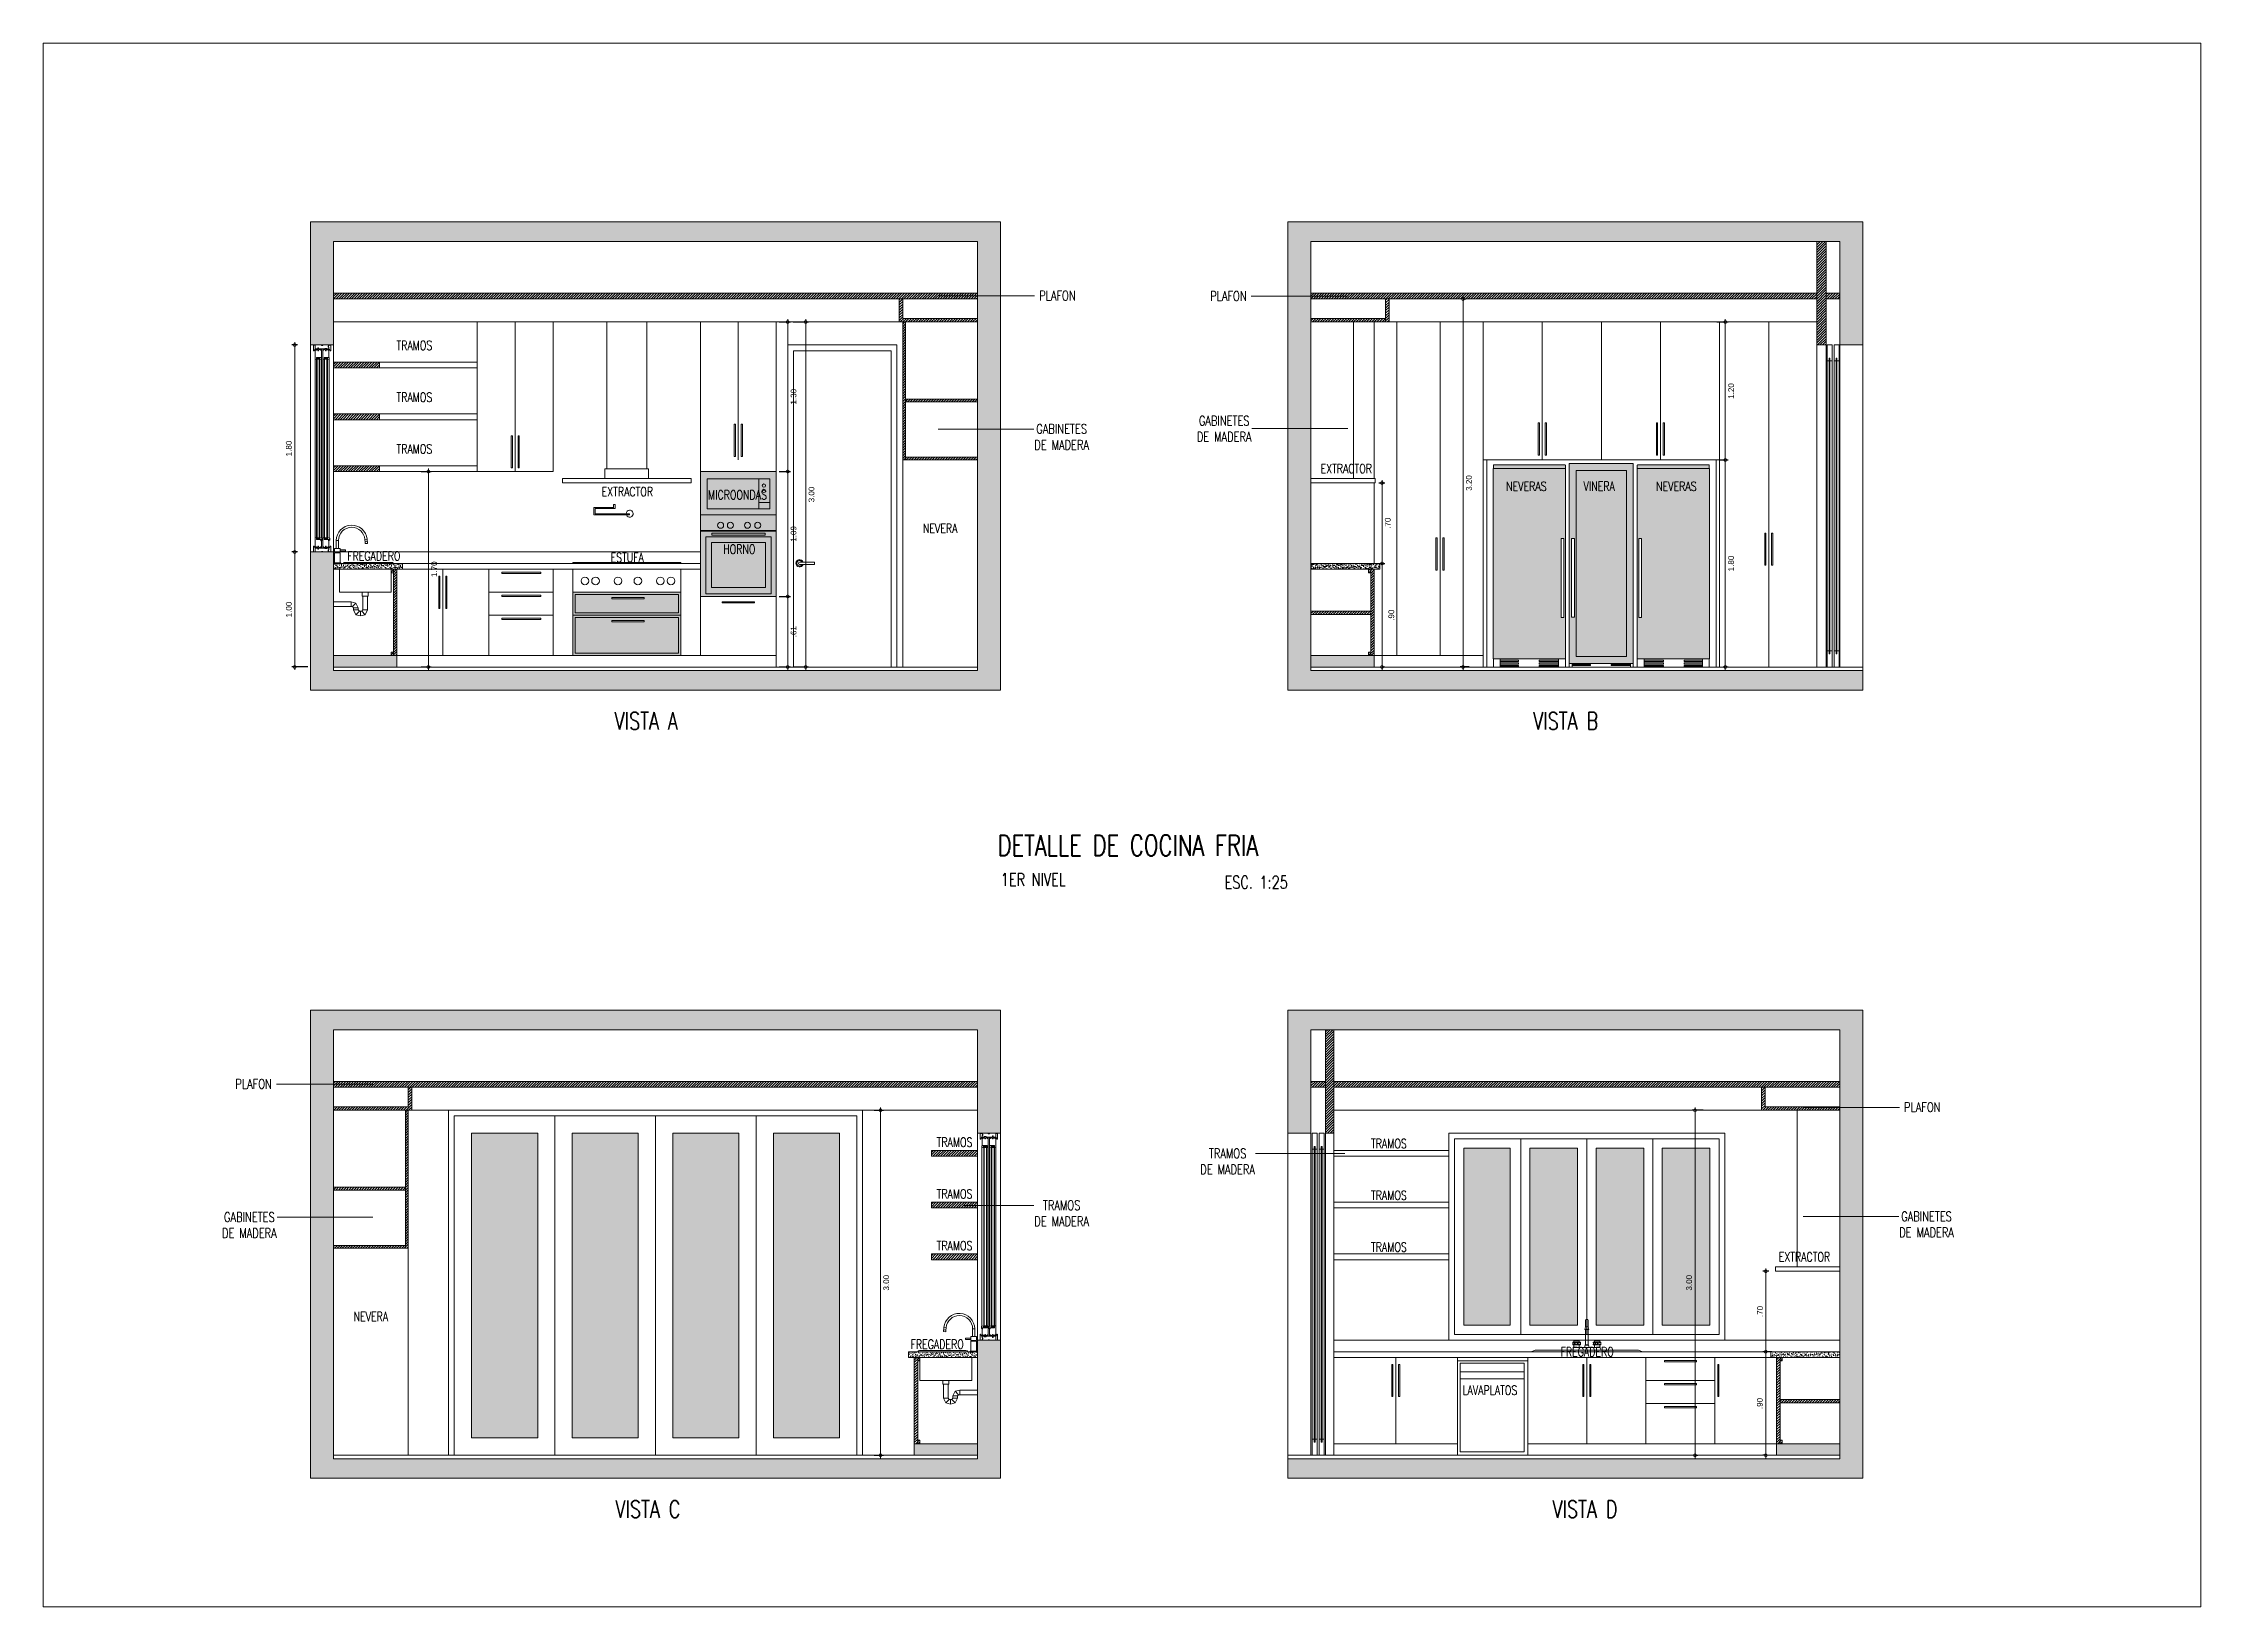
# Model space of a CAD drawing. Header units: metres. Extents: x 14 to 2416, y -346 to 476.
# Drawn here: x 345.04 to 363.8, y 6.4 to 20 of the extents above; entities that cross this region are included whole.
import ezdxf

# ---------------------------------------------------------------- set-up
doc = ezdxf.new("R2010")
doc.units = ezdxf.units.M
doc.header["$PDMODE"] = 34
doc.linetypes.add('0', pattern=[0])
doc.linetypes.add('CONTINU', pattern=[0])
doc.layers.get('0').update_dxf_attribs({"color": 250, "linetype": '0', "lineweight": 20})
doc.layers.get('Defpoints').update_dxf_attribs({"color": 6})
for name, color, linetype, lineweight in [('corte', 250, 'Continuous', 20), ('cristales pyv', 9, 'Continuous', 0), ('DIMENSIONES', 5, 'Continuous', 5), ('EL4', 252, 'Continuous', 0), ('madera', 33, 'Continuous', 0), ('PLF 01', 252, 'Continuous', 9), ('SE-2', 252, 'Continuous', 9), ('SE-2-MADERA', 36, 'Continuous', 9), ('SE-3', 253, 'Continuous', 5), ('SE-4', 254, 'Continuous', 0), ('textos', 7, 'Continuous', 0)]:
    doc.layers.add(name, color=color, linetype=linetype, lineweight=lineweight)
doc.layers.add('RELLENO SECCION', color=8, linetype='Continuous', lineweight=0, transparency=0.4)
doc.layers.add('Structural - Bearing', color=7, linetype='Continuous')
doc.styles.add('Arch-Dim', font='romans.shx', dxfattribs={"width": 0.75})
doc.styles.add('ESC25-2mm', font='arial.ttf', dxfattribs={"height": 0.05})
doc.dimstyles.new('DIMS25', dxfattribs={"dimtxt": 0.05, "dimasz": 0.05, "dimexe": 0.025, "dimexo": 0.025, "dimgap": 0.025, "dimtad": 2, "dimzin": 4, "dimdsep": 46, "dimtxsty": 'ESC25-2mm', "dimblk": 'DOTSMALL', "dimcen": 0.025, "dimdle": 0.025, "dimclrd": 256, "dimclre": 256, "dimclrt": 1, "dimadec": 0, "dimazin": 0, "dimtfac": 1, "dimtix": 1, "dimtmove": 2, "dimatfit": 3, "dimfxl": 1, "dimtolj": 1, "dimtzin": 0, "dimlwd": -1, "dimarcsym": 0})

msp = doc.modelspace()

# ---------------------------------------------------------------- texts
at = {"layer": 'textos', "style": 'Arch-Dim'}
for s, insert, char_height, width, attachment_point in [('\\pxsm1,qc;{\\H0.2554x;PLAFON}', (352.3537, 17.8414, -0.1952), 0.326944, 3.010068, 1), ('\\pxsm1,qc;{\\H0.2554x;PLAFON}', (356.8511, 17.838, -0.1952), 0.326944, 3.010068, 3), ('\\pxt5.9124,29;TRAMOS', (348.1104, 17.3269, 0.3982), 0.08, 26.65337, 7), ('\\pxt5.9124,29;TRAMOS', (348.1104, 16.8769), 0.08, 26.65337, 7), ('\\pxsm1,qc;{\\H0.2554x;GABINETES\\PDE MADERA}', (356.8141, 16.754, -0.1952), 0.326944, 3.010068, 3), ('\\pxsm1,qc;{\\H0.2554x;GABINETES\\PDE MADERA}', (352.3907, 16.6833, -0.1952), 0.326944, 3.010068, 1), ('\\pxt5.9124,29;TRAMOS', (348.1104, 16.4269), 0.08, 26.65337, 7), ('\\pxt5.9124,29;NEVERAS', (357.7609, 16.1822), 0.08, 26.65337, 1), ('\\pxt5.9124,29;\\PVINERA', (358.4344, 16.3159), 0.08, 26.65337, 1), ('\\pxt5.9124,29;NEVERAS', (359.4177, 16.1822), 0.08, 26.65337, 3), ('\\pxt5.9124,29;MICROONDAS', (350.8204, 16.1079), 0.08, 26.65337, 1), ('\\pxt5.9124,29;HORNO', (351.2323, 15.6354, 0), 0.08, 26.65337, 3), ('\\pxsm1,qc;{\\H0.2554x;PLAFON}', (348.373, 10.9876, -0.1952), 0.326944, 3.010068, 3), ('\\pxsm1,qc;{\\H0.2554x;PLAFON}', (359.8757, 10.7851, -0.1952), 0.326944, 3.010068, 1), ('\\pxt5.9124,29;TRAMOS', (353.1198, 10.399, 0.3982), 0.08, 26.65337, 9), ('\\pxsm1,qc;{\\H0.2554x;TRAMOS\\PDE MADERA}', (356.8442, 10.3831, -0.1952), 0.326944, 3.010068, 3), ('\\pxt5.9124,29;TRAMOS', (356.5863, 10.387, 0.3982), 0.08, 26.65337, 7), ('\\pxt5.9124,29;TRAMOS', (353.1198, 9.949), 0.08, 26.65337, 9), ('\\pxt5.9124,29;TRAMOS', (356.5863, 9.937), 0.08, 26.65337, 7), ('\\pxsm1,qc;{\\H0.2554x;GABINETES\\PDE MADERA}', (348.336, 9.8294, -0.1952), 0.326944, 3.010068, 3), ('\\pxsm1,qc;{\\H0.2554x;TRAMOS\\PDE MADERA}', (352.3907, 9.9325, -0.1952), 0.326944, 3.010068, 1), ('\\pxsm1,qc;{\\H0.2554x;GABINETES\\PDE MADERA}', (359.9127, 9.8354, -0.1952), 0.326944, 3.010068, 1), ('\\pxt5.9124,29;TRAMOS', (353.1198, 9.499), 0.08, 26.65337, 9), ('\\pxt5.9124,29;TRAMOS', (356.5863, 9.487), 0.08, 26.65337, 7)]:
    msp.add_mtext(s, dxfattribs=dict(at, insert=insert, char_height=char_height, width=width, attachment_point=attachment_point))
at = {"layer": 'textos', "lineweight": 13, "char_height": 0.08, "width": 26.65337, "style": 'Arch-Dim'}
for s, insert, attachment_point in [('\\pxt5.9124,29;EXTRACTOR', (356.5946, 16.3359, -0.2663), 3), ('\\pxt5.9124,29;EXTRACTOR', (349.8944, 16.1357, -0.2663), 1), ('\\pxt5.9124,29;NEVERA', (352.9895, 15.8171, -0.4644), 3), ('\\pxt5.9124,29;FREGADERO', (348.1451, 15.576, -0.2927), 3), ('\\pxt5.9124,29;ESTUFA', (349.9719, 15.5637, -0.2663), 1), ('\\pxt5.9124,29;EXTRACTOR', (360.1321, 9.482, -0.2663), 1), ('\\pxt5.9124,29;NEVERA', (347.7372, 8.9633, -0.4644), 1), ('\\pxt5.9124,29;FREGADERO', (352.5816, 8.7221, -0.2927), 1), ('\\pxt5.9124,29;FREGADERO', (358.6975, 8.6568, -0.2927), 3), ('\\pxt5.9124,29;LAVAPLATOS', (357.3822, 8.3227, -0.2991), 1)]:
    msp.add_mtext(s, dxfattribs=dict(at, insert=insert, attachment_point=attachment_point))
at = {"layer": 'textos', "lineweight": 13, "style": 'Arch-Dim'}
for s, insert, char_height, attachment_point in [('\\pxt5,13;VISTA A', (350.5575, 14.1771), 0.15, 3), ('\\pxt5,13;VISTA B', (357.9973, 14.1771), 0.15, 1), ('DETALLE DE COCINA FRIA', (353.3369, 13.1101), 0.18, 1), ('1ER NIVEL', (353.3649, 12.7774), 0.11, 1), ('ESC. 1:25', (355.3115, 12.7537), 0.11, 1), ('\\pxt5,13;VISTA C', (350.0158, 7.3232), 0.15, 1), ('\\pxt5,13;VISTA D', (358.7295, 7.3232), 0.15, 3)]:
    msp.add_mtext_dynamic_manual_height_columns(s, width=26.65337, gutter_width=15, heights=[0], dxfattribs=dict(at, insert=insert, char_height=char_height, attachment_point=attachment_point))

# ---------------------------------------------------------------- blocks, each defined once
blk = doc.blocks.new('SE2')
at = {"layer": 'SE-2', "linetype": 'Continuous'}
for p, q in [((390.8, 125.3), (390.2, 118.8)), ((398.4, 118.1), (390.2, 118.8)), ((399, 124.5), (390.8, 125.3)), ((391.8, 133.3), (391.1, 125.2)), ((399.4, 132.7), (391.8, 133.3)), ((398.4, 118.1), (399, 124.5)), ((398.7, 124.6), (399.4, 132.7)), ((467.4, 91.4), (467.4, 96.4)), ((486.2, 96.4), (467.4, 96.4)), ((467.4, 91.4), (486.2, 91.4)), ((486.1, 85.8), (506.4, 85.8)), ((486.1, 85.8), (486.1, 50.7)), ((486.2, 101.3), (506.2, 101.3)), ((486.2, 101.3), (486.2, 96.4)), ((486.2, 91.4), (486.2, 87.7)), ((486.2, 87.7), (506.2, 87.7)), ((492.4, 128.6), (500, 128.6)), ((492.4, 128.6), (492.4, 101.3)), ((500, 101.3), (500, 128.6)), ((506.2, 93.4), (506.2, 101.3)), ((506.2, 87.7), (506.2, 91.5)), ((506.4, 50.7), (506.4, 85.8)), ((485.5, 50.7), (484, 50.7)), ((484, 50.7), (484, 48.4)), ((485.5, 48.4), (484, 48.4)), ((485.5, 50.7), (486.9, 50.7)), ((485.5, 50.7), (485.5, 48.4)), ((485.5, 48.4), (486.9, 48.4)), ((486.9, 50.7), (505.5, 50.7)), ((486.9, 50.7), (486.9, 48.4)), ((486.9, 48.4), (505.5, 48.4)), ((486.9, 48), (505.6, 48)), ((505.5, 50.7), (506.9, 50.7)), ((505.5, 50.7), (505.5, 48.4)), ((505.5, 48.4), (506.9, 48.4)), ((506.9, 50.7), (508.5, 50.7)), ((506.9, 50.7), (506.9, 48.4)), ((506.9, 48.4), (508.5, 48.4)), ((508.5, 48.4), (508.5, 50.7))]:
    blk.add_line(p, q, dxfattribs=at)
for centre, radius, start, end in [((445.8, 128.6), 54.2, 0, 175), ((445.8, 128.6), 46.6, 90, 175), ((445.8, 128.6), 46.6, 0, 90), ((476.5, 93.9), 10, 345.30971, 14.6903), ((496.2, 85), 8.33, 160.41003, 173.91416), ((496.3, 85), 8.33, 6.08584, 19.58997), ((516.2, 92.4), 10, 174.52479, 185.47521), ((486.9, 48.6), 0.523, 192.90299, 270), ((505.6, 48.6), 0.523, 270, 347.09701)]:
    blk.add_arc(centre, radius, start, end, dxfattribs=at)
blk = doc.blocks.new('_DotSmall')
at = {"color": 0, "linetype": 'ByBlock', "lineweight": 13, "const_width": 0.5}
blk.add_lwpolyline([(-0.0625, 0, 1), (0.0625, 0, 1)], format="xyb", close=True, dxfattribs=at)
blk = doc.blocks.new('*D550')
at = {"layer": 'Defpoints', "color": 0, "transparency": 16777216}
for p in [(357.365, 17.771, 0), (357.387, 14.571, 0), (357.465, 14.571, 0)]:
    blk.add_point(p, dxfattribs=at)
at = {"layer": 'DIMENSIONES', "transparency": 16777216}
blk.add_line((357.387, 17.796, 0), (357.387, 14.546, 0), dxfattribs=at)
at = {"layer": 'DIMENSIONES', "lineweight": -2, "transparency": 16777216}
for p, q in [((357.39, 17.771, 0), (357.412, 17.771, 0)), ((357.44, 14.571, 0), (357.362, 14.571, 0))]:
    blk.add_line(p, q, dxfattribs=at)
at = {"layer": 'DIMENSIONES', "transparency": 16777216, "xscale": 0.05, "yscale": 0.05, "zscale": 0.05}
for p, rotation in [((357.387, 17.771, 0), 90), ((357.387, 14.571, 0), 270)]:
    blk.add_blockref('_DotSmall', p, dxfattribs=dict(at, rotation=rotation))
at = {"layer": 'DIMENSIONES', "color": 5, "lineweight": 13, "transparency": 16777216, "insert": (357.438, 16.171, 0), "char_height": 0.05, "attachment_point": 5, "rotation": 90, "style": 'ESC25-2mm'}
blk.add_mtext('\\A1;3.20', dxfattribs=at)
blk = doc.blocks.new('A$C12b14624')
at = {"layer": 'SE-2', "transparency": 33554470}
h = blk.add_hatch(color=256, dxfattribs=at)
h.dxf.hatch_style = 1
h.paths.add_polyline_path([(0.497, 1.71), (0.06, 1.71), (0.06, 0.09), (0.497, 0.09)], flags=16)
h.paths.add_polyline_path([(0, 1.77), (0.557, 1.77), (0.557, 0.03), (0, 0.03)])
h.paths.add_polyline_path([(0.02, 1.118), (0.044, 1.118), (0.044, 0.432), (0.02, 0.432)], flags=16)
at = {"layer": 'Structural - Bearing', "linetype": 'Continuous', "lineweight": 0, "true_color": 0xf0f7f3}
blk.add_hatch(color=7, dxfattribs=at).paths.add_polyline_path([(0.497, 1.71), (0.06, 1.71), (0.06, 0.09), (0.497, 0.09)])
at = {"layer": 'SE-2'}
for p, q in [((0, 0.03), (0.557, 0.03)), ((0.025, 0), (0.025, 0.03)), ((0.025, 0.023), (0.184, 0.023)), ((0.184, 0.012), (0.025, 0.012)), ((0.184, 0.023), (0.184, 0.012)), ((0.363, 0.023), (0.532, 0.023)), ((0.363, 0.012), (0.363, 0.023)), ((0.532, 0.012), (0.363, 0.012)), ((0.532, 0), (0.532, 0.03)), ((0.532, 0.023), (0.532, 0.012))]:
    blk.add_line(p, q, dxfattribs=at)
blk.add_lwpolyline([(0.557, 0), (0.557, 1.77), (0, 1.77), (0, 0)], dxfattribs=at)
for points in [[(0.497, 1.71), (0.06, 1.71), (0.06, 0.09), (0.497, 0.09)], [(0.02, 1.118), (0.044, 1.118), (0.044, 0.432), (0.02, 0.432)]]:
    blk.add_lwpolyline(points, close=True, dxfattribs=at)
blk = doc.blocks.new('*D553')
at = {"layer": 'Defpoints', "color": 0, "transparency": 16777216}
for p in [(359.598, 16.371), (359.667, 16.371), (359.623, 14.571, 0)]:
    blk.add_point(p, dxfattribs=at)
at = {"layer": 'DIMENSIONES', "lineweight": -2, "transparency": 16777216}
for p, q in [((359.623, 16.371), (359.692, 16.371)), ((359.648, 14.571), (359.692, 14.571))]:
    blk.add_line(p, q, dxfattribs=at)
at = {"layer": 'DIMENSIONES', "transparency": 16777216}
blk.add_line((359.667, 14.546), (359.667, 16.396), dxfattribs=at)
at = {"layer": 'DIMENSIONES', "transparency": 16777216, "xscale": 0.05, "yscale": 0.05, "zscale": 0.05}
for p, rotation in [((359.667, 16.371), 90), ((359.667, 14.571), 270)]:
    blk.add_blockref('_DotSmall', p, dxfattribs=dict(at, rotation=rotation))
at = {"layer": 'DIMENSIONES', "color": 5, "lineweight": 13, "transparency": 16777216, "insert": (359.718, 15.471), "char_height": 0.05, "attachment_point": 5, "rotation": 90, "style": 'ESC25-2mm'}
blk.add_mtext('\\A1;1.80', dxfattribs=at)
blk = doc.blocks.new('Fenton Door Base02')
blk.add_lwpolyline([(24, 0), (10, 0), (10, 6), (7, 6), (7, 0), (1, 0), (0, 1), (0, 82), (1, 84), (9, 86), (10, 86), (11, 86), (11, 68), (34, 68), (50, 66), (50, 58), (54, 57), (54, 1), (52, 0), (47, 0), (47, 6), (44, 6), (44, 0), (30, 0), (30, 10), (24, 10)], close=True)
blk = doc.blocks.new('Fenton Door Jamb03')
blk.add_lwpolyline([(84, 1), (86, 9), (86, 10), (86, 11), (68, 11), (68, 52), (67, 54), (1, 54), (0, 52), (0, 47), (6, 47), (6, 44), (0, 44), (0, 30), (10, 30), (10, 24), (0, 24), (0, 10), (6, 10), (6, 7), (0, 7), (0, 1), (1, 0), (82, 0)], close=True)
blk = doc.blocks.new('Fenton Bead')
at = {"color": 7}
blk.add_lwpolyline([(2, 12, -0.341999), (0, 11), (0, 11), (0, 1), (1, 0), (18, 0), (18, 0), (15, 13, 0.339454), (13, 14), (4, 14, 0.341999)], format="xyb", close=True, dxfattribs=at)
blk = doc.blocks.new('Fenton Door Drip')
at = {"ltscale": 20}
blk.add_lwpolyline([(19, -9), (19, -22, -0.414138), (17, -24), (15, -24, -0.414214), (14, -22), (14, -17), (0, -15), (0, 0), (15, -4, -0.339454)], format="xyb", close=True, dxfattribs=at)
blk = doc.blocks.new('Fenton Casing Head')
blk.add_lwpolyline([(54, 34), (54, 30), (66, 30), (66, 34), (118, 34), (120, 33), (120, 26), (114, 26), (114, 14), (120, 14), (120, 2), (118, 0), (102, 0), (102, 4), (83, 4), (83, 0), (30, 0), (30, 10), (24, 10), (24, 0), (2, 0), (0, 2), (0, 33), (2, 34), (54, 34)])
blk = doc.blocks.new('Fenton Casing Head Strip')
blk.add_lwpolyline([(16, 16), (0, 19), (0, 12), (-4, 12), (-4, 0), (0, 0), (0, -15), (4, -15), (11, -30, 0.802585), (17, -28), (17, 15)], format="xyb", close=True)
blk = doc.blocks.new('*D554')
at = {"layer": 'Defpoints', "color": 0, "transparency": 16777216}
for p in [(356.652, 15.471, 0), (356.652, 14.571), (356.682, 14.571)]:
    blk.add_point(p, dxfattribs=at)
at = {"layer": 'DIMENSIONES', "lineweight": -2, "transparency": 16777216}
for p, q in [((356.677, 15.471), (356.707, 15.471)), ((356.677, 14.571), (356.707, 14.571))]:
    blk.add_line(p, q, dxfattribs=at)
at = {"layer": 'DIMENSIONES', "transparency": 16777216}
blk.add_line((356.682, 15.496), (356.682, 14.546), dxfattribs=at)
at = {"layer": 'DIMENSIONES', "transparency": 16777216, "xscale": 0.05, "yscale": 0.05, "zscale": 0.05}
for p, rotation in [((356.682, 15.471), 90), ((356.682, 14.571), 270)]:
    blk.add_blockref('_DotSmall', p, dxfattribs=dict(at, rotation=rotation))
at = {"layer": 'DIMENSIONES', "color": 5, "lineweight": 13, "transparency": 16777216, "insert": (356.763, 15.021), "char_height": 0.05, "attachment_point": 5, "rotation": 90, "style": 'ESC25-2mm'}
blk.add_mtext('\\A1;.90', dxfattribs=at)
blk = doc.blocks.new('*D555')
at = {"layer": 'Defpoints', "color": 0, "transparency": 16777216}
for p in [(356.629, 16.171), (356.682, 16.171), (356.602, 15.471, 0)]:
    blk.add_point(p, dxfattribs=at)
at = {"layer": 'DIMENSIONES', "lineweight": -2, "transparency": 16777216}
for p, q in [((356.654, 16.171), (356.707, 16.171)), ((356.627, 15.471), (356.707, 15.471))]:
    blk.add_line(p, q, dxfattribs=at)
at = {"layer": 'DIMENSIONES', "transparency": 16777216}
blk.add_line((356.682, 15.446), (356.682, 16.196), dxfattribs=at)
at = {"layer": 'DIMENSIONES', "transparency": 16777216, "xscale": 0.05, "yscale": 0.05, "zscale": 0.05}
for p, rotation in [((356.682, 16.171), 90), ((356.682, 15.471), 270)]:
    blk.add_blockref('_DotSmall', p, dxfattribs=dict(at, rotation=rotation))
at = {"layer": 'DIMENSIONES', "color": 5, "lineweight": 13, "transparency": 16777216, "insert": (356.732, 15.821), "char_height": 0.05, "attachment_point": 5, "rotation": 90, "style": 'ESC25-2mm'}
blk.add_mtext('\\A1;.70', dxfattribs=at)
blk = doc.blocks.new('*D563')
at = {"layer": 'Defpoints', "color": 0, "transparency": 16777216}
for p in [(348.3, 16.271), (348.388, 16.271), (348.3, 14.571)]:
    blk.add_point(p, dxfattribs=at)
at = {"layer": 'DIMENSIONES', "lineweight": -2, "transparency": 16777216}
for p, q in [((348.325, 16.271), (348.413, 16.271)), ((348.325, 14.571), (348.413, 14.571))]:
    blk.add_line(p, q, dxfattribs=at)
at = {"layer": 'DIMENSIONES', "transparency": 16777216}
blk.add_line((348.388, 14.546), (348.388, 16.296), dxfattribs=at)
at = {"layer": 'DIMENSIONES', "transparency": 16777216, "xscale": 0.05, "yscale": 0.05, "zscale": 0.05}
for p, rotation in [((348.388, 16.271), 90), ((348.388, 14.571), 270)]:
    blk.add_blockref('_DotSmall', p, dxfattribs=dict(at, rotation=rotation))
at = {"layer": 'DIMENSIONES', "color": 5, "lineweight": 13, "transparency": 16777216, "insert": (348.439, 15.421), "char_height": 0.05, "attachment_point": 5, "rotation": 90, "style": 'ESC25-2mm'}
blk.add_mtext('\\A1;1.70', dxfattribs=at)
blk = doc.blocks.new('*D564')
at = {"layer": 'Defpoints', "color": 0, "transparency": 16777216}
for p in [(351.536, 17.571, 0), (351.536, 14.571), (351.67, 14.571)]:
    blk.add_point(p, dxfattribs=at)
at = {"layer": 'DIMENSIONES', "lineweight": -2, "transparency": 16777216}
for p, q in [((351.561, 17.571), (351.695, 17.571)), ((351.561, 14.571), (351.695, 14.571))]:
    blk.add_line(p, q, dxfattribs=at)
at = {"layer": 'DIMENSIONES', "transparency": 16777216}
blk.add_line((351.67, 17.596), (351.67, 14.546), dxfattribs=at)
at = {"layer": 'DIMENSIONES', "transparency": 16777216, "xscale": 0.05, "yscale": 0.05, "zscale": 0.05}
for p, rotation in [((351.67, 17.571), 90), ((351.67, 14.571), 270)]:
    blk.add_blockref('_DotSmall', p, dxfattribs=dict(at, rotation=rotation))
at = {"layer": 'DIMENSIONES', "color": 5, "lineweight": 13, "transparency": 16777216, "insert": (351.72, 16.071), "char_height": 0.05, "attachment_point": 5, "rotation": 90, "style": 'ESC25-2mm'}
blk.add_mtext('\\A1;3.00', dxfattribs=at)
blk = doc.blocks.new('*D567')
at = {"layer": 'Defpoints', "color": 0, "transparency": 16777216}
for p in [(360.048, 8.617, 0), (360.019, 7.717), (360.048, 7.717)]:
    blk.add_point(p, dxfattribs=at)
at = {"layer": 'DIMENSIONES', "transparency": 16777216}
blk.add_line((360.019, 8.642), (360.019, 7.692), dxfattribs=at)
at = {"layer": 'DIMENSIONES', "lineweight": -2, "transparency": 16777216}
for p, q in [((360.023, 8.617), (359.994, 8.617)), ((360.023, 7.717), (359.994, 7.717))]:
    blk.add_line(p, q, dxfattribs=at)
at = {"layer": 'DIMENSIONES', "transparency": 16777216, "xscale": 0.05, "yscale": 0.05, "zscale": 0.05}
for p, rotation in [((360.019, 8.617), 90), ((360.019, 7.717), 270)]:
    blk.add_blockref('_DotSmall', p, dxfattribs=dict(at, rotation=rotation))
at = {"layer": 'DIMENSIONES', "color": 5, "lineweight": 13, "transparency": 16777216, "insert": (359.968, 8.167), "char_height": 0.05, "attachment_point": 5, "rotation": 90, "style": 'ESC25-2mm'}
blk.add_mtext('\\A1;.90', dxfattribs=at)
blk = doc.blocks.new('*D568')
at = {"layer": 'Defpoints', "color": 0, "transparency": 16777216}
for p in [(360.019, 9.317), (360.072, 9.317), (360.098, 8.617, 0)]:
    blk.add_point(p, dxfattribs=at)
at = {"layer": 'DIMENSIONES', "lineweight": -2, "transparency": 16777216}
for p, q in [((360.047, 9.317), (359.994, 9.317)), ((360.073, 8.617), (359.994, 8.617))]:
    blk.add_line(p, q, dxfattribs=at)
at = {"layer": 'DIMENSIONES', "transparency": 16777216}
blk.add_line((360.019, 8.592), (360.019, 9.342), dxfattribs=at)
at = {"layer": 'DIMENSIONES', "transparency": 16777216, "xscale": 0.05, "yscale": 0.05, "zscale": 0.05}
for p, rotation in [((360.019, 9.317), 90), ((360.019, 8.617), 270)]:
    blk.add_blockref('_DotSmall', p, dxfattribs=dict(at, rotation=rotation))
at = {"layer": 'DIMENSIONES', "color": 5, "lineweight": 13, "transparency": 16777216, "insert": (359.969, 8.967), "char_height": 0.05, "attachment_point": 5, "rotation": 90, "style": 'ESC25-2mm'}
blk.add_mtext('\\A1;.70', dxfattribs=at)
blk = doc.blocks.new('*D569')
at = {"layer": 'Defpoints', "color": 0, "transparency": 16777216}
for p in [(359.501, 10.717, 0), (359.374, 7.717), (359.404, 7.717)]:
    blk.add_point(p, dxfattribs=at)
at = {"layer": 'DIMENSIONES', "lineweight": -2, "transparency": 16777216}
for p, q in [((359.476, 10.717), (359.379, 10.717)), ((359.399, 7.717), (359.429, 7.717))]:
    blk.add_line(p, q, dxfattribs=at)
at = {"layer": 'DIMENSIONES', "transparency": 16777216}
blk.add_line((359.404, 10.742), (359.404, 7.692), dxfattribs=at)
at = {"layer": 'DIMENSIONES', "transparency": 16777216, "xscale": 0.05, "yscale": 0.05, "zscale": 0.05}
for p, rotation in [((359.404, 10.717), 90), ((359.404, 7.717), 270)]:
    blk.add_blockref('_DotSmall', p, dxfattribs=dict(at, rotation=rotation))
at = {"layer": 'DIMENSIONES', "color": 5, "lineweight": 13, "transparency": 16777216, "insert": (359.353, 9.217), "char_height": 0.05, "attachment_point": 5, "rotation": 90, "style": 'ESC25-2mm'}
blk.add_mtext('\\A1;3.00', dxfattribs=at)
blk = doc.blocks.new('*D576')
at = {"layer": 'Defpoints', "color": 0, "transparency": 16777216}
for p in [(352.24, 10.717), (352.24, 7.717), (352.32, 7.717)]:
    blk.add_point(p, dxfattribs=at)
at = {"layer": 'DIMENSIONES', "lineweight": -2, "transparency": 16777216}
for p, q in [((352.265, 10.717), (352.345, 10.717)), ((352.265, 7.717), (352.345, 7.717))]:
    blk.add_line(p, q, dxfattribs=at)
at = {"layer": 'DIMENSIONES', "transparency": 16777216}
blk.add_line((352.32, 10.742), (352.32, 7.692), dxfattribs=at)
at = {"layer": 'DIMENSIONES', "transparency": 16777216, "xscale": 0.05, "yscale": 0.05, "zscale": 0.05}
for p, rotation in [((352.32, 10.717), 90), ((352.32, 7.717), 270)]:
    blk.add_blockref('_DotSmall', p, dxfattribs=dict(at, rotation=rotation))
at = {"layer": 'DIMENSIONES', "color": 5, "lineweight": 13, "transparency": 16777216, "insert": (352.37, 9.217), "char_height": 0.05, "attachment_point": 5, "rotation": 90, "style": 'ESC25-2mm'}
blk.add_mtext('\\A1;3.00', dxfattribs=at)
blk = doc.blocks.new('*D591')
at = {"layer": 'Defpoints', "color": 0, "transparency": 16777216}
for p in [(359.568, 17.571, 0), (359.667, 17.571), (359.598, 16.371)]:
    blk.add_point(p, dxfattribs=at)
at = {"layer": 'DIMENSIONES', "lineweight": -2, "transparency": 16777216}
for p, q in [((359.593, 17.571), (359.692, 17.571)), ((359.623, 16.371), (359.692, 16.371))]:
    blk.add_line(p, q, dxfattribs=at)
at = {"layer": 'DIMENSIONES', "transparency": 16777216}
blk.add_line((359.667, 16.346), (359.667, 17.596), dxfattribs=at)
at = {"layer": 'DIMENSIONES', "transparency": 16777216, "xscale": 0.05, "yscale": 0.05, "zscale": 0.05}
for p, rotation in [((359.667, 17.571), 90), ((359.667, 16.371), 270)]:
    blk.add_blockref('_DotSmall', p, dxfattribs=dict(at, rotation=rotation))
at = {"layer": 'DIMENSIONES', "color": 5, "transparency": 16777216, "insert": (359.718, 16.971), "char_height": 0.05, "attachment_point": 5, "rotation": 90, "style": 'ESC25-2mm'}
blk.add_mtext('\\A1;1.20', dxfattribs=at)
blk = doc.blocks.new('*D645')
at = {"layer": 'Defpoints', "color": 0, "transparency": 16777216}
for p in [(351.413, 15.184), (351.413, 14.571), (351.513, 14.571)]:
    blk.add_point(p, dxfattribs=at)
at = {"layer": 'DIMENSIONES', "transparency": 16777216}
blk.add_line((351.513, 15.209), (351.513, 14.546), dxfattribs=at)
at = {"layer": 'DIMENSIONES', "lineweight": -2, "transparency": 16777216}
for p, q in [((351.438, 15.184), (351.538, 15.184)), ((351.438, 14.571), (351.538, 14.571))]:
    blk.add_line(p, q, dxfattribs=at)
at = {"layer": 'DIMENSIONES', "transparency": 16777216, "xscale": 0.05, "yscale": 0.05, "zscale": 0.05}
for p, rotation in [((351.513, 15.184), 90), ((351.513, 14.571), 270)]:
    blk.add_blockref('_DotSmall', p, dxfattribs=dict(at, rotation=rotation))
at = {"layer": 'DIMENSIONES', "color": 5, "lineweight": 13, "transparency": 16777216, "insert": (351.564, 14.878), "char_height": 0.05, "attachment_point": 5, "rotation": 90, "style": 'ESC25-2mm'}
blk.add_mtext('\\A1;.61', dxfattribs=at)
blk = doc.blocks.new('*D646')
at = {"layer": 'Defpoints', "color": 0, "transparency": 16777216}
for p in [(351.413, 16.271), (351.513, 16.271), (351.413, 15.184)]:
    blk.add_point(p, dxfattribs=at)
at = {"layer": 'DIMENSIONES', "lineweight": -2, "transparency": 16777216}
for p, q in [((351.438, 16.271), (351.538, 16.271)), ((351.438, 15.184), (351.538, 15.184))]:
    blk.add_line(p, q, dxfattribs=at)
at = {"layer": 'DIMENSIONES', "transparency": 16777216}
blk.add_line((351.513, 15.159), (351.513, 16.296), dxfattribs=at)
at = {"layer": 'DIMENSIONES', "transparency": 16777216, "xscale": 0.05, "yscale": 0.05, "zscale": 0.05}
for p, rotation in [((351.513, 16.271), 90), ((351.513, 15.184), 270)]:
    blk.add_blockref('_DotSmall', p, dxfattribs=dict(at, rotation=rotation))
at = {"layer": 'DIMENSIONES', "color": 5, "transparency": 16777216, "insert": (351.564, 15.728), "char_height": 0.05, "attachment_point": 5, "rotation": 90, "style": 'ESC25-2mm'}
blk.add_mtext('\\A1;1.09', dxfattribs=at)
blk = doc.blocks.new('*D647')
at = {"layer": 'Defpoints', "color": 0, "transparency": 16777216}
for p in [(351.413, 17.571, 0), (351.513, 17.571), (351.413, 16.271)]:
    blk.add_point(p, dxfattribs=at)
at = {"layer": 'DIMENSIONES', "lineweight": -2, "transparency": 16777216}
for p, q in [((351.438, 17.571), (351.538, 17.571)), ((351.438, 16.271), (351.538, 16.271))]:
    blk.add_line(p, q, dxfattribs=at)
at = {"layer": 'DIMENSIONES', "transparency": 16777216}
blk.add_line((351.513, 16.246), (351.513, 17.596), dxfattribs=at)
at = {"layer": 'DIMENSIONES', "transparency": 16777216, "xscale": 0.05, "yscale": 0.05, "zscale": 0.05}
for p, rotation in [((351.513, 17.571), 90), ((351.513, 16.271), 270)]:
    blk.add_blockref('_DotSmall', p, dxfattribs=dict(at, rotation=rotation))
at = {"layer": 'DIMENSIONES', "color": 5, "transparency": 16777216, "insert": (351.564, 16.921), "char_height": 0.05, "attachment_point": 5, "rotation": 90, "style": 'ESC25-2mm'}
blk.add_mtext('\\A1;1.30', dxfattribs=at)
blk = doc.blocks.new('*D648')
at = {"layer": 'Defpoints', "color": 0, "transparency": 16777216}
for p in [(347.225, 17.371), (347.274, 17.371), (347.274, 15.571)]:
    blk.add_point(p, dxfattribs=at)
at = {"layer": 'DIMENSIONES', "lineweight": -2, "transparency": 16777216}
for p, q in [((347.249, 17.371), (347.2, 17.371)), ((347.249, 15.571), (347.2, 15.571))]:
    blk.add_line(p, q, dxfattribs=at)
at = {"layer": 'DIMENSIONES', "transparency": 16777216}
blk.add_line((347.225, 15.546), (347.225, 17.396), dxfattribs=at)
at = {"layer": 'DIMENSIONES', "transparency": 16777216, "xscale": 0.05, "yscale": 0.05, "zscale": 0.05}
for p, rotation in [((347.225, 17.371), 90), ((347.225, 15.571), 270)]:
    blk.add_blockref('_DotSmall', p, dxfattribs=dict(at, rotation=rotation))
at = {"layer": 'DIMENSIONES', "color": 5, "lineweight": 13, "transparency": 16777216, "insert": (347.174, 16.471), "char_height": 0.05, "attachment_point": 5, "rotation": 90, "style": 'ESC25-2mm'}
blk.add_mtext('\\A1;1.80', dxfattribs=at)
blk = doc.blocks.new('*D649')
at = {"layer": 'Defpoints', "color": 0, "transparency": 16777216}
for p in [(347.274, 15.571), (347.225, 14.571), (347.363, 14.571)]:
    blk.add_point(p, dxfattribs=at)
at = {"layer": 'DIMENSIONES', "transparency": 16777216}
blk.add_line((347.225, 15.596), (347.225, 14.546), dxfattribs=at)
at = {"layer": 'DIMENSIONES', "lineweight": -2, "transparency": 16777216}
for p, q in [((347.249, 15.571), (347.2, 15.571)), ((347.338, 14.571), (347.2, 14.571))]:
    blk.add_line(p, q, dxfattribs=at)
at = {"layer": 'DIMENSIONES', "transparency": 16777216, "xscale": 0.05, "yscale": 0.05, "zscale": 0.05}
for p, rotation in [((347.225, 15.571), 90), ((347.225, 14.571), 270)]:
    blk.add_blockref('_DotSmall', p, dxfattribs=dict(at, rotation=rotation))
at = {"layer": 'DIMENSIONES', "color": 5, "transparency": 16777216, "insert": (347.174, 15.071), "char_height": 0.05, "attachment_point": 5, "rotation": 90, "style": 'ESC25-2mm'}
blk.add_mtext('\\A1;1.00', dxfattribs=at)

# ---------------------------------------------------------------- dimensions: what is measured, and where the dimension line sits
at = {"layer": 'DIMENSIONES', "lineweight": 13}
for base, p1, p2, picture, middle in [((357.3875, 14.5709, 0), (357.3648, 17.7709, 0), (357.4648, 14.5709, 0), '*D550', (357.438, 16.1709, 0)), ((351.6698, 14.5709), (351.536, 17.5709, 0), (351.536, 14.5709), '*D564', (351.7203, 16.0709)), ((347.2245, 17.3709), (347.2737, 15.5709), (347.2737, 17.3709), '*D648', (347.174, 16.4709)), ((359.6672, 16.3709), (359.6227, 14.5709, 0), (359.5977, 16.3709), '*D553', (359.7177, 15.4709)), ((348.3881, 16.2709), (348.3, 14.5709), (348.3, 16.2709), '*D563', (348.4386, 15.4209)), ((356.6816, 16.1709), (356.6024, 15.4709, 0), (356.6287, 16.1709), '*D555', (356.7321, 15.8209)), ((351.5134, 14.5709), (351.4134, 15.1843), (351.4134, 14.5709), '*D645', (351.5639, 14.8776)), ((352.3198, 7.7171), (352.2399, 10.7171), (352.2399, 7.7171), '*D576', (352.3703, 9.2171)), ((359.4037, 7.7171), (359.5006, 10.7171, 0), (359.3741, 7.7171), '*D569', (359.3531, 9.2171)), ((360.0193, 9.3171), (360.0984, 8.6171, 0), (360.0721, 9.3171), '*D568', (359.9688, 8.9671))]:
    dim = msp.add_linear_dim(base=base, p1=p1, p2=p2, angle=90, dimstyle='DIMS25', override={"dimclrt": 5}, dxfattribs=at)
    dim.commit()
    dim.dimension.update_dxf_attribs({"geometry": picture, "text_midpoint": middle})
at = {"layer": 'DIMENSIONES', "color": 1}
for base, p1, p2, picture, middle in [((351.5134, 17.5709), (351.4134, 16.2709), (351.4134, 17.5709, 0), '*D647', (351.5639, 16.9209)), ((359.6672, 17.5709), (359.5977, 16.3709), (359.5675, 17.5709, 0), '*D591', (359.7177, 16.9709)), ((351.5134, 16.2709), (351.4134, 15.1843), (351.4134, 16.2709), '*D646', (351.5639, 15.7276)), ((347.2245, 14.5709), (347.2737, 15.5709), (347.3634, 14.5709), '*D649', (347.174, 15.0709))]:
    dim = msp.add_linear_dim(base=base, p1=p1, p2=p2, angle=90, dimstyle='DIMS25', override={"dimclrt": 5}, dxfattribs=at)
    dim.commit()
    dim.dimension.update_dxf_attribs({"geometry": picture, "text_midpoint": middle})
at = {"layer": 'DIMENSIONES', "lineweight": 13}
for base, p1, p2, picture, middle in [((356.6816, 14.5709), (356.6524, 15.4709, 0), (356.6524, 14.5709), '*D554', (356.7626, 15.0209)), ((360.0193, 7.7171), (360.0484, 8.6171, 0), (360.0484, 7.7171), '*D567', (359.9683, 8.1671))]:
    dim = msp.add_linear_dim(base=base, p1=p1, p2=p2, angle=90, dimstyle='DIMS25', override={"dimclrt": 5}, dxfattribs=at)
    dim.commit()
    dim.dimension.update_dxf_attribs({"geometry": picture, "text_midpoint": middle, "dimtype": 160})

# ---------------------------------------------------------------- hatches: boundary and pattern name
at = {"layer": 'cristales pyv', "transparency": 33554585}
h = msp.add_hatch(color=256, dxfattribs=at)
h.dxf.hatch_style = 1
h.set_gradient(color1=(202, 249, 252), color2=(229, 255, 255), tint=1, name='CYLINDER')
h.paths.add_polyline_path([(351.3884, 7.8671), (351.3884, 10.5171), (351.9634, 10.5171), (351.9634, 7.8671)])
h.paths.add_polyline_path([(350.5134, 7.8671), (350.5134, 10.5171), (351.0884, 10.5171), (351.0884, 7.8671)])
h.paths.add_polyline_path([(350.2134, 7.8671), (350.2134, 10.5171), (349.6384, 10.5171), (349.6384, 7.8671)])
h.paths.add_polyline_path([(349.3384, 7.8671), (349.3384, 10.5171), (348.7634, 10.5171), (348.7634, 7.8671)])
at = {"layer": 'madera', "transparency": 33554521}
h = msp.add_hatch(color=256, dxfattribs=at)
h.dxf.hatch_style = 1
h.set_gradient(color1=(229, 215, 204), color2=(229, 215, 204), name='CURVED')
h.paths.add_polyline_path([(349.8734, 14.7644), (350.1534, 14.7644)], flags=16)
h.paths.add_polyline_path([(349.9834, 14.9644), (350.2634, 14.9644), (350.2634, 14.9744), (349.9834, 14.9744)], flags=16)
h.paths.add_polyline_path([(349.9834, 15.1644), (350.2634, 15.1644), (350.2634, 15.1744), (349.9834, 15.1744)], flags=16)
h.paths.add_polyline_path([(350.5834, 15.2209), (349.6434, 15.2209), (349.6434, 14.6709), (350.5834, 14.6709)])
at = {"layer": 'PLF 01'}
h = msp.add_hatch(dxfattribs=at)
h.set_pattern_fill('LINE', color=256, scale=0.005, angle=45)
h.set_pattern_definition([(45, (-23.766029, 30.669741), (-0.01122532015, 0.01122532015), [])])
h.paths.add_polyline_path([(360.4634, 17.3709), (360.5455, 17.3709), (360.5455, 18.2709), (360.4634, 18.2709)])
h = msp.add_hatch(dxfattribs=at)
h.set_pattern_fill('LINE', color=256, scale=0.005, angle=45)
h.set_pattern_definition([(45, (-228.972982, -53.086606), (-0.01122532015, 0.01122532015), [])])
h.paths.add_polyline_path([(353.1634, 17.8209), (353.1634, 17.7709), (347.5634, 17.7709), (347.5634, 17.8209)])
h = msp.add_hatch(dxfattribs=at)
h.set_pattern_fill('LINE', color=256, scale=0.005, angle=45)
h.set_pattern_definition([(45, (-220.472982, -53.086606), (-0.01122532015, 0.01122532015), [])])
h.paths.add_polyline_path([(360.5455, 17.8209), (360.5455, 17.7709), (360.6634, 17.7709), (360.6634, 17.8209)])
h.paths.add_polyline_path([(360.4634, 17.7709), (360.4634, 17.8209), (356.0634, 17.8209), (356.0634, 17.7709)])
h = msp.add_hatch(dxfattribs=at)
h.set_pattern_fill('LINE', color=256, scale=0.005, angle=45)
h.set_pattern_definition([(45, (-24.941263, 29.977577), (-0.01122532015, 0.01122532015), [])])
h.paths.add_polyline_path([(356.1912, 11.4171), (356.2634, 11.4171), (356.2634, 10.5171), (356.1912, 10.5171)])
h.paths.add_polyline_path([(356.2634, 8.1327), (356.2634, 8.2548)])
h.paths.add_polyline_path([(356.2634, 8.8827), (356.2634, 9.0048)])
h = msp.add_hatch(dxfattribs=at)
h.set_pattern_fill('LINE', color=256, scale=0.005, angle=45)
h.set_pattern_definition([(45, (-228.422719, -59.940494), (-0.01122532015, 0.01122532015), [])])
h.paths.add_polyline_path([(347.5634, 10.9671), (347.5634, 10.9171), (353.1634, 10.9171), (353.1634, 10.9671)])
h = msp.add_hatch(dxfattribs=at)
h.set_pattern_fill('LINE', color=256, scale=0.005, angle=45)
h.set_pattern_definition([(45, (-220.75317, -59.940494), (-0.01122532015, 0.01122532015), [])])
h.paths.add_polyline_path([(356.2634, 10.9171), (356.2634, 10.9671), (360.6634, 10.9671), (360.6634, 10.9171)])
h.paths.add_polyline_path([(356.1912, 10.9671), (356.1912, 10.9171), (356.0634, 10.9171), (356.0634, 10.9671)])
at = {"layer": 'RELLENO SECCION', "linetype": 'CONTINU', "transparency": 33554483}
h = msp.add_hatch(color=256, dxfattribs=at)
h.dxf.hatch_style = 1
h.paths.add_polyline_path([(347.5634, 15.5709), (347.3634, 15.5709), (347.3634, 14.3697), (353.3634, 14.3697), (353.3634, 18.4409), (347.3634, 18.4409), (347.3634, 17.3709), (347.5634, 17.3709), (347.5634, 18.2709), (353.1634, 18.2709), (353.1634, 14.5409), (350.7392, 14.5409), (347.5634, 14.5409)])
h = msp.add_hatch(color=256, dxfattribs=at)
h.dxf.hatch_style = 1
h.paths.add_polyline_path([(356.0634, 18.2709), (360.6634, 18.2709), (360.6634, 17.3709), (360.8634, 17.3709), (360.8634, 18.4409), (355.8634, 18.4409), (355.8634, 14.3709), (360.8634, 14.3709), (360.8634, 14.5409), (356.0634, 14.5409)])
h = msp.add_hatch(color=256, dxfattribs=at)
h.dxf.hatch_style = 1
h.paths.add_polyline_path([(348.1134, 14.6709), (347.5634, 14.6709), (347.5634, 14.5709), (348.1134, 14.5709)])
h = msp.add_hatch(color=256, dxfattribs=at)
h.dxf.hatch_style = 1
h.paths.add_polyline_path([(356.6134, 14.6709), (356.0634, 14.6709), (356.0634, 14.5709), (356.6134, 14.5709)])
h = msp.add_hatch(color=256, dxfattribs=at)
h.dxf.hatch_style = 1
h.paths.add_polyline_path([(353.1634, 8.7171), (353.3634, 8.7171), (353.3634, 7.5159), (347.3634, 7.5159), (347.3634, 11.5871), (353.3634, 11.5871), (353.3634, 10.5171), (353.1634, 10.5171), (353.1634, 11.4171), (347.5634, 11.4171), (347.5634, 7.6871), (349.9875, 7.6871), (353.1634, 7.6871)])
h = msp.add_hatch(color=256, dxfattribs=at)
h.dxf.hatch_style = 1
h.paths.add_polyline_path([(360.6634, 11.4171), (360.6634, 7.6871), (355.8634, 7.6871), (355.8634, 7.5171), (360.8634, 7.5171), (360.8634, 11.5871), (355.8634, 11.5871), (355.8634, 10.5171), (356.0634, 10.5171), (356.0634, 11.4171)])
h = msp.add_hatch(color=256, dxfattribs=at)
h.dxf.hatch_style = 1
h.paths.add_polyline_path([(352.6134, 7.8171), (353.1634, 7.8171), (353.1634, 7.7171), (352.6134, 7.7171)])
h = msp.add_hatch(color=256, dxfattribs=at)
h.dxf.hatch_style = 1
h.paths.add_polyline_path([(360.1134, 7.8171), (360.6634, 7.8171), (360.6634, 7.7171), (360.1134, 7.7171)])
at = {"layer": 'SE-2'}
h = msp.add_hatch(dxfattribs=at)
h.set_pattern_fill('ANSI31,_O', color=256, scale=0.005)
h.set_pattern_definition([(45, (27.613275, 30.124808), (-0.01122532015, 0.01122532015), [])])
h.paths.add_polyline_path([(352.4834, 17.7709), (352.5134, 17.7709), (352.5134, 17.6009), (353.1634, 17.6009), (353.1634, 17.5709), (352.5134, 17.5709), (352.4834, 17.5709)])
h = msp.add_hatch(dxfattribs=at)
h.set_pattern_fill('ANSI31,_O', color=256, scale=0.005)
h.set_pattern_definition([(45, (36.113275, 30.124797), (-0.01122532015, 0.01122532015), [])])
h.paths.add_polyline_path([(356.7434, 17.7709), (356.7134, 17.7709), (356.7134, 17.6009), (356.0634, 17.6009), (356.0634, 17.5709), (356.7134, 17.5709), (356.7434, 17.5709)])
h = msp.add_hatch(dxfattribs=at)
h.set_pattern_fill('ANSI31,_O', color=256, scale=0.005)
h.set_pattern_definition([(45, (347.763356, 16.820941), (-0.01122532, 0.01122532), [])])
h.paths.add_polyline_path([(353.1634, 16.9005), (352.5384, 16.9005), (352.5384, 16.8755), (353.1634, 16.8755)])
h.paths.add_polyline_path([(353.1634, 16.3959), (352.5384, 16.3959), (352.5384, 16.3709), (353.1634, 16.3709)])
h.paths.add_polyline_path([(352.5134, 17.5709), (352.5384, 17.5709), (352.5384, 16.3709), (352.5134, 16.3709)])
h = msp.add_hatch(dxfattribs=at)
h.set_pattern_fill('ANSI31,_O', color=256, scale=0.005)
h.set_pattern_definition([(45, (348.163356, 17.195941), (-0.0112253, 0.0112253), [])])
h.paths.add_polyline_path([(347.5634, 17.2209), (347.9634, 17.2209), (347.9634, 17.1709), (347.5634, 17.1709)])
h = msp.add_hatch(dxfattribs=at)
h.set_pattern_fill('ANSI31,_O', color=256, scale=0.005)
h.set_pattern_definition([(45, (348.163356, 16.745941), (-0.0112253, 0.0112253), [])])
h.paths.add_polyline_path([(347.5634, 16.7709), (347.9634, 16.7709), (347.9634, 16.7209), (347.5634, 16.7209)])
at = {"layer": 'SE-2', "transparency": 33554470}
h = msp.add_hatch(color=256, dxfattribs=at)
h.dxf.hatch_style = 1
h.paths.add_polyline_path([(357.0938, 16.1015), (357.0938, 16.2215)])
h.paths.add_polyline_path([(358.2386, 15.6892), (358.2624, 15.6892), (358.2624, 15.0026), (358.2386, 15.0026)])
h.paths.add_polyline_path([(357.6485, 14.6409), (358.2785, 14.6409), (358.2785, 16.3274), (357.6485, 16.3274)])
h = msp.add_hatch(color=256, dxfattribs=at)
h.dxf.hatch_style = 1
h.paths.add_polyline_path([(360.0848, 16.1015), (360.0848, 16.2215)])
h.paths.add_polyline_path([(358.94, 15.6892), (358.9161, 15.6892), (358.9161, 15.0026), (358.94, 15.0026)])
h.paths.add_polyline_path([(359.53, 14.6409), (358.9, 14.6409), (358.9, 16.3274), (359.53, 16.3274)])
at = {"layer": 'SE-2'}
h = msp.add_hatch(dxfattribs=at)
h.set_pattern_fill('ANSI31,_O', color=256, scale=0.005)
h.set_pattern_definition([(45, (348.163356, 16.295941), (-0.0112253, 0.0112253), [])])
h.paths.add_polyline_path([(347.5634, 16.3209), (347.9634, 16.3209), (347.9634, 16.2709), (347.5634, 16.2709)])
at = {"layer": 'SE-2', "transparency": 33554470}
h = msp.add_hatch(color=256, dxfattribs=at)
h.dxf.hatch_style = 1
h.paths.add_polyline_path([(350.7534, 16.2709), (351.4134, 16.2709), (351.4134, 15.8943), (350.7534, 15.8943)])
h.paths.add_polyline_path([(350.8137, 16.2078), (351.2608, 16.2078), (351.2608, 15.9448), (350.8137, 15.9448)], flags=16)
h = msp.add_hatch(color=256, dxfattribs=at)
h.dxf.hatch_style = 1
h.paths.add_polyline_path([(350.8503, 15.6525), (351.3189, 15.6525), (351.3189, 15.2634), (350.8503, 15.2634)], flags=16)
h.paths.add_polyline_path([(350.7534, 15.8943), (351.4134, 15.8943), (351.4134, 15.1843), (350.7534, 15.1843)])
at = {"layer": 'SE-2', "transparency": 33554600}
h = msp.add_hatch(dxfattribs=at)
h.set_pattern_fill('AR-SAND', color=256, scale=0.0005)
h.set_pattern_definition([(37.5, (1646.878153, 168.468211), (-0.00080001565, 0.02447066187), [0, -0.019304, 0, -0.02159, 0, -0.0206375]), (7.5, (1646.878153, 168.46821), (0.02247616416, 0.035841255), [0, -0.010414, 0, -0.017399, 0, -0.0066675]), (327.5, (1646.862532, 168.468211), (0.0395496185, 7.185923e-05), [0, -0.00635, 0, -0.02286, 0, -0.029845]), (317.5, (1646.86253, 168.46821), (0.0381778226, 0.0111464662), [0, -0.003175, 0, -0.014986, 0, -0.017145])])
h.paths.add_polyline_path([(348.1634, 15.4709), (347.5634, 15.4709), (347.5634, 15.4209), (348.1634, 15.4209)])
at = {"layer": 'SE-2'}
h = msp.add_hatch(dxfattribs=at)
h.set_pattern_fill('ANSI31,_O', color=256, scale=0.005)
h.set_pattern_definition([(45, (-61.919912, 23.353072), (-0.01122532015, 0.01122532015), [])])
h.paths.add_polyline_path([(348.0634, 15.3909), (348.0834, 15.3909), (348.0834, 15.4209), (348.0634, 15.4209)])
h.paths.add_polyline_path([(348.0834, 15.4209), (348.1134, 15.4209), (348.1134, 14.6709), (348.0834, 14.6709)])
h.paths.add_polyline_path([(348.0634, 14.7009), (348.0834, 14.7009), (348.0834, 14.6709), (348.0634, 14.6709)])
at = {"layer": 'SE-2', "transparency": 33554600}
h = msp.add_hatch(dxfattribs=at)
h.set_pattern_fill('AR-SAND', color=256, scale=0.0005)
h.set_pattern_definition([(37.5, (1653.8968, 168.468211), (-0.00080001565, 0.02447066187), [0, -0.019304, 0, -0.02159, 0, -0.0206375]), (7.5, (1653.8968, 168.46821), (0.02247616416, 0.035841255), [0, -0.010414, 0, -0.017399, 0, -0.0066675]), (327.5, (1653.88118, 168.468211), (0.0395496185, 7.185923e-05), [0, -0.00635, 0, -0.02286, 0, -0.029845]), (317.5, (1653.88118, 168.46821), (0.0381778226, 0.0111464662), [0, -0.003175, 0, -0.014986, 0, -0.017145])])
h.paths.add_polyline_path([(356.0634, 15.4709), (356.0634, 15.4209), (356.6634, 15.4209), (356.6634, 15.4709)])
at = {"layer": 'SE-2'}
h = msp.add_hatch(dxfattribs=at)
h.set_pattern_fill('ANSI31,_O', color=256, scale=0.005)
h.set_pattern_definition([(45, (-47.484688, 23.353072), (-0.01122532015, 0.01122532015), [])])
h.paths.add_polyline_path([(356.5634, 15.3909), (356.5834, 15.3909), (356.5834, 15.4209), (356.5634, 15.4209)])
h.paths.add_polyline_path([(356.5834, 15.4209), (356.6134, 15.4209), (356.6134, 14.6709), (356.5834, 14.6709)])
h.paths.add_polyline_path([(356.5634, 14.7009), (356.5834, 14.7009), (356.5834, 14.6709), (356.5634, 14.6709)])
h = msp.add_hatch(dxfattribs=at)
h.set_pattern_fill('ANSI31,_O', color=256, scale=0.005)
h.set_pattern_definition([(45, (340.295497, 15.25184), (-0.01122532, 0.01122532), [])])
h.paths.add_polyline_path([(356.5834, 15.0568), (356.0634, 15.0568), (356.0634, 15.0268), (356.5834, 15.0268)])
h = msp.add_hatch(dxfattribs=at)
h.set_pattern_fill('ANSI31,_O', color=256, scale=0.005)
h.set_pattern_definition([(45, (28.163538, 23.27092), (-0.01122532015, 0.01122532015), [])])
h.paths.add_polyline_path([(348.2434, 10.9171), (348.2134, 10.9171), (348.2134, 10.7471), (347.5634, 10.7471), (347.5634, 10.7171), (348.2134, 10.7171), (348.2434, 10.7171)])
h = msp.add_hatch(dxfattribs=at)
h.set_pattern_fill('ANSI31,_O', color=256, scale=0.005)
h.set_pattern_definition([(45, (35.833086, 23.270909), (-0.01122532015, 0.01122532015), [])])
h.paths.add_polyline_path([(359.9834, 10.917), (360.0134, 10.917), (360.0134, 10.747), (360.6634, 10.747), (360.6634, 10.717), (360.0134, 10.717), (359.9834, 10.717)])
h = msp.add_hatch(dxfattribs=at)
h.set_pattern_fill('ANSI31,_O', color=256, scale=0.005)
h.set_pattern_definition([(45, (348.313619, 9.967053), (-0.01122532, 0.01122532), [])])
h.paths.add_polyline_path([(347.5634, 10.0466), (348.1884, 10.0466), (348.1884, 10.0216), (347.5634, 10.0216)])
h.paths.add_polyline_path([(347.5634, 9.5421), (348.1884, 9.5421), (348.1884, 9.5171), (347.5634, 9.5171)])
h.paths.add_polyline_path([(348.2134, 10.7171), (348.1884, 10.7171), (348.1884, 9.5171), (348.2134, 9.5171)])
h = msp.add_hatch(dxfattribs=at)
h.set_pattern_fill('ANSI31,_O', color=256, scale=0.005)
h.set_pattern_definition([(45, (348.713619, 10.342053), (-0.01122532, 0.01122532), [])])
h.paths.add_polyline_path([(353.1634, 10.3671), (352.7634, 10.3671), (352.7634, 10.3171), (353.1634, 10.3171)])
h = msp.add_hatch(dxfattribs=at)
h.set_pattern_fill('ANSI31,_O', color=256, scale=0.005)
h.set_pattern_definition([(45, (348.713619, 9.892053), (-0.01122532, 0.01122532), [])])
h.paths.add_polyline_path([(353.1634, 9.9171), (352.7634, 9.9171), (352.7634, 9.8671), (353.1634, 9.8671)])
h = msp.add_hatch(dxfattribs=at)
h.set_pattern_fill('ANSI31,_O', color=256, scale=0.005)
h.set_pattern_definition([(45, (348.713619, 9.442053), (-0.01122532, 0.01122532), [])])
h.paths.add_polyline_path([(353.1634, 9.4671), (352.7634, 9.4671), (352.7634, 9.4171), (353.1634, 9.4171)])
at = {"layer": 'SE-2', "transparency": 33554600}
h = msp.add_hatch(dxfattribs=at)
h.set_pattern_fill('AR-SAND', color=256, scale=0.0005)
h.set_pattern_definition([(37.5, (1647.428416, 161.614323), (-0.00080001565, 0.02447066187), [0, -0.019304, 0, -0.02159, 0, -0.0206375]), (7.5, (1647.428416, 161.614323), (0.02247616416, 0.035841255), [0, -0.010414, 0, -0.017399, 0, -0.0066675]), (327.5, (1647.412795, 161.614323), (0.0395496185, 7.185923e-05), [0, -0.00635, 0, -0.02286, 0, -0.029845]), (317.5, (1647.412795, 161.614323), (0.0381778226, 0.0111464662), [0, -0.003175, 0, -0.014986, 0, -0.017145])])
h.paths.add_polyline_path([(352.5634, 8.6171), (353.1634, 8.6171), (353.1634, 8.5671), (352.5634, 8.5671)])
at = {"layer": 'SE-2'}
h = msp.add_hatch(dxfattribs=at)
h.set_pattern_fill('ANSI31,_O', color=256, scale=0.005)
h.set_pattern_definition([(45, (-61.369649, 16.499184), (-0.01122532015, 0.01122532015), [])])
h.paths.add_polyline_path([(352.6634, 8.5371), (352.6434, 8.5371), (352.6434, 8.5671), (352.6634, 8.5671)])
h.paths.add_polyline_path([(352.6434, 8.5671), (352.6134, 8.5671), (352.6134, 7.8171), (352.6434, 7.8171)])
h.paths.add_polyline_path([(352.6634, 7.8471), (352.6434, 7.8471), (352.6434, 7.8171), (352.6634, 7.8171)])
at = {"layer": 'SE-2', "transparency": 33554600}
h = msp.add_hatch(dxfattribs=at)
h.set_pattern_fill('AR-SAND', color=256, scale=0.0005)
h.set_pattern_definition([(37.5, (1653.616612, 161.614323), (-0.00080001565, 0.02447066187), [0, -0.019304, 0, -0.02159, 0, -0.0206375]), (7.5, (1653.616612, 161.614323), (0.02247616416, 0.035841255), [0, -0.010414, 0, -0.017399, 0, -0.0066675]), (327.5, (1653.600991, 161.614323), (0.0395496185, 7.185923e-05), [0, -0.00635, 0, -0.02286, 0, -0.029845]), (317.5, (1653.60099, 161.614323), (0.0381778226, 0.0111464662), [0, -0.003175, 0, -0.014986, 0, -0.017145])])
h.paths.add_polyline_path([(360.6634, 8.6171), (360.6634, 8.5671), (360.0634, 8.5671), (360.0634, 8.6171)])
at = {"layer": 'SE-2'}
h = msp.add_hatch(dxfattribs=at)
h.set_pattern_fill('ANSI31,_O', color=256, scale=0.005)
h.set_pattern_definition([(45, (-47.764877, 16.499184), (-0.01122532015, 0.01122532015), [])])
h.paths.add_polyline_path([(360.1634, 8.5371), (360.1434, 8.5371), (360.1434, 8.5671), (360.1634, 8.5671)])
h.paths.add_polyline_path([(360.1434, 8.5671), (360.1134, 8.5671), (360.1134, 7.8171), (360.1434, 7.8171)])
h.paths.add_polyline_path([(360.1634, 7.8471), (360.1434, 7.8471), (360.1434, 7.8171), (360.1634, 7.8171)])
h = msp.add_hatch(dxfattribs=at)
h.set_pattern_fill('ANSI31,_O', color=256, scale=0.005)
h.set_pattern_definition([(45, (340.015309, 8.397951), (-0.01122532, 0.01122532), [])])
h.paths.add_polyline_path([(360.1434, 8.2029), (360.6634, 8.2029), (360.6634, 8.1729), (360.1434, 8.1729)])
at = {"layer": 'SE-4', "transparency": 33554572}
h = msp.add_hatch(color=256, dxfattribs=at)
h.dxf.hatch_style = 1
h.set_gradient(color1=(202, 249, 252), color2=(229, 255, 255), tint=1, name='CYLINDER')
h.paths.add_polyline_path([(358.3834, 10.3871), (357.9684, 10.3871), (357.9684, 8.8471), (358.3834, 8.8471)])
h.paths.add_polyline_path([(357.3934, 10.3871), (357.7959, 10.3871), (357.7959, 8.8471), (357.3934, 8.8471)])
h = msp.add_hatch(color=256, dxfattribs=at)
h.dxf.hatch_style = 1
h.set_gradient(color1=(202, 249, 252), color2=(229, 255, 255), tint=1, name='CYLINDER')
h.paths.add_polyline_path([(358.5434, 10.3871), (358.9584, 10.3871), (358.9584, 8.8471), (358.5434, 8.8471)])
h.paths.add_polyline_path([(359.5334, 10.3871), (359.1184, 10.3871), (359.1184, 8.8471), (359.5334, 8.8471)])
at = {"layer": 'Structural - Bearing', "linetype": 'Continuous', "lineweight": 0, "true_color": 0xf0f7f3}
for points in [[(350.8137, 16.2078), (351.2608, 16.2078), (351.2608, 15.9448), (350.8137, 15.9448)], [(350.8503, 15.6525), (351.3189, 15.6525), (351.3189, 15.2634), (350.8503, 15.2634)]]:
    msp.add_hatch(color=7, dxfattribs=at).paths.add_polyline_path(points)

# ---------------------------------------------------------------- linework, layer by layer
at = {"layer": 'corte'}
for p, q in [((347.3634, 17.3709), (347.3634, 18.4409)), ((347.3634, 18.4409), (353.3634, 18.4409)), ((353.3634, 18.4409), (353.3634, 14.3709)), ((355.8634, 18.4409), (355.8634, 14.3709)), ((360.8634, 18.4409), (355.8634, 18.4409)), ((360.8634, 17.3709), (360.8634, 18.4409)), ((353.1634, 18.2709), (347.5634, 18.2709)), ((347.5634, 18.2709), (347.5634, 17.3709)), ((353.1634, 14.5409), (353.1634, 18.2709)), ((356.0634, 18.2709), (360.6634, 18.2709)), ((356.0634, 14.5409), (356.0634, 18.2709)), ((360.6634, 18.2709), (360.6634, 17.3709)), ((353.1634, 17.8209), (353.1634, 17.7709)), ((347.5634, 17.3709), (347.3634, 17.3709)), ((360.6634, 17.3709), (360.8634, 17.3709)), ((347.3634, 15.5709), (347.3634, 14.3709)), ((347.3634, 15.5709), (347.5634, 15.5709)), ((347.5634, 15.5709), (347.5634, 14.5409)), ((347.5634, 14.5709), (353.1634, 14.5709)), ((347.5634, 14.5409), (353.1634, 14.5409)), ((360.8634, 14.5709), (356.0634, 14.5709)), ((360.8634, 14.5409), (356.0634, 14.5409)), ((360.8634, 14.3709), (360.8634, 14.5709)), ((347.3634, 14.3709), (353.3634, 14.3709)), ((360.8634, 14.3709), (355.8634, 14.3709)), ((347.3634, 11.5871), (347.3634, 7.5171)), ((353.3634, 11.5871), (347.3634, 11.5871)), ((353.3634, 10.5171), (353.3634, 11.5871)), ((355.8634, 10.5171), (355.8634, 11.5871)), ((355.8634, 11.5871), (360.8634, 11.5871)), ((360.8634, 11.5871), (360.8634, 7.5171)), ((347.5634, 11.4171), (353.1634, 11.4171)), ((347.5634, 7.6871), (347.5634, 11.4171)), ((353.1634, 11.4171), (353.1634, 10.5171)), ((360.6634, 11.4171), (356.0634, 11.4171)), ((356.0634, 11.4171), (356.0634, 10.5171)), ((360.6634, 7.6871), (360.6634, 11.4171)), ((347.5634, 10.9671), (347.5634, 10.9171)), ((353.1634, 10.5171), (353.3634, 10.5171)), ((356.0634, 10.5171), (355.8634, 10.5171)), ((353.1634, 8.7171), (353.1634, 7.6871)), ((353.3634, 8.7171), (353.1634, 8.7171)), ((353.3634, 8.7171), (353.3634, 7.5171)), ((353.1634, 7.7171), (347.5634, 7.7171)), ((355.8634, 7.7171), (360.6634, 7.7171)), ((355.8634, 7.5171), (355.8634, 7.7171)), ((353.3634, 7.5171), (347.3634, 7.5171)), ((353.1634, 7.6871), (347.5634, 7.6871)), ((355.8634, 7.6871), (360.6634, 7.6871)), ((355.8634, 7.5171), (360.8634, 7.5171))]:
    msp.add_line(p, q, dxfattribs=at)
at = {"layer": 'Defpoints', "lineweight": 13}
msp.add_lwpolyline([(345.0374, 19.9952), (363.8034, 19.9952), (363.8034, 6.3989), (345.0374, 6.3989)], close=True, dxfattribs=at)
at = {"layer": 'EL4', "lineweight": 13, "elevation": 0}
for points in [[(350.7534, 16.2709), (351.4134, 16.2709), (351.4134, 15.8943), (350.7534, 15.8943)], [(350.8137, 16.2078), (351.2608, 16.2078), (351.2608, 15.9448), (350.8137, 15.9448)]]:
    msp.add_lwpolyline(points, close=True, dxfattribs=at)
for points in [[(351.3563, 16.2078), (351.3563, 15.9448), (351.2608, 15.9448)], [(351.2608, 16.2078), (351.3563, 16.2078)]]:
    msp.add_lwpolyline(points, dxfattribs=at)
at = {"layer": 'EL4', "lineweight": 13}
msp.add_lwpolyline([(351.2608, 15.9448), (351.3563, 15.9448), (351.3563, 16.0019), (351.2608, 16.0019)], close=True, dxfattribs=at)
at = {"layer": 'PLF 01'}
for p, q in [((360.4634, 17.3709), (360.4634, 18.2709)), ((360.5455, 17.3709), (360.5455, 18.2709)), ((353.1634, 17.8209), (347.5634, 17.8209)), ((353.1634, 17.7709), (347.5634, 17.7709)), ((352.4834, 17.5709), (352.4834, 17.7709)), ((352.5134, 17.6009), (352.5134, 17.7709)), ((356.0634, 17.8209), (360.4634, 17.8209)), ((356.0634, 17.7709), (360.4634, 17.7709)), ((356.7134, 17.5709, 0), (356.7134, 17.7709, 0)), ((356.7434, 17.5709, 0), (356.7434, 17.7709, 0)), ((360.5455, 17.8209), (360.6634, 17.8209)), ((360.5455, 17.7709), (360.6634, 17.7709)), ((353.1634, 17.5709), (352.4834, 17.5709)), ((353.1634, 17.6009), (352.5134, 17.6009)), ((356.0634, 17.6009, 0), (356.7134, 17.6009, 0)), ((356.0634, 17.5709, 0), (356.7434, 17.5709, 0)), ((360.4634, 17.3709), (360.5455, 17.3709)), ((356.1912, 10.5171), (356.1912, 11.4171)), ((356.2634, 10.5171), (356.2634, 11.4171)), ((347.5634, 10.9671), (353.1634, 10.9671)), ((347.5634, 10.9171), (353.1634, 10.9171)), ((348.2134, 10.7471), (348.2134, 10.9171)), ((348.2434, 10.7171), (348.2434, 10.9171)), ((356.1912, 10.9671), (356.0634, 10.9671)), ((356.1912, 10.9171), (356.0634, 10.9171)), ((360.6634, 10.9671), (356.2634, 10.9671)), ((360.6634, 10.9171), (356.2634, 10.9171)), ((359.9834, 10.717, 0), (359.9834, 10.917, 0)), ((360.0134, 10.747, 0), (360.0134, 10.917, 0)), ((347.5634, 10.7471), (348.2134, 10.7471)), ((347.5634, 10.7171), (348.2434, 10.7171)), ((360.6634, 10.717, 0), (359.9834, 10.717, 0)), ((360.6634, 10.747, 0), (360.0134, 10.747, 0)), ((356.2634, 10.5171), (356.1912, 10.5171))]:
    msp.add_line(p, q, dxfattribs=at)
at = {"layer": 'SE-2'}
for p, q in [((355.8634, 15.5709), (355.8634, 17.7709)), ((356.0634, 15.5709), (356.0634, 17.7709)), ((359.3271, 17.7709, 0), (357.0771, 17.7709, 0)), ((352.5384, 17.5709, 0), (352.5384, 16.3959, 0)), ((356.4346, 16.2092, 0), (356.4346, 17.5709, 0)), ((356.6134, 17.5709, 0), (356.6134, 16.2092, 0)), ((360.4634, 14.5709), (360.4634, 17.5709)), ((360.5455, 14.5709), (360.5455, 17.5709)), ((347.3634, 17.3709), (347.3634, 15.5709)), ((347.5634, 15.5709), (347.5634, 17.3709)), ((360.6634, 14.5709), (360.6634, 17.3709)), ((360.8634, 17.3709), (360.8634, 14.5709)), ((347.4034, 15.6931, 0.0467), (347.4034, 17.2488)), ((347.4414, 17.2629), (347.4174, 17.2579)), ((347.4174, 17.2629), (347.4414, 17.2579)), ((347.4394, 17.2579), (347.4194, 17.2519)), ((347.4194, 17.2579), (347.4394, 17.2519)), ((347.4584, 17.2497), (347.4584, 15.6926, 0.0467)), ((347.4694, 17.2488), (347.4694, 15.6931, 0.0467)), ((347.5074, 17.2629), (347.4834, 17.2579)), ((347.4834, 17.2629), (347.5074, 17.2579)), ((347.5054, 17.2579), (347.4854, 17.2519)), ((347.4854, 17.2579), (347.5054, 17.2519)), ((347.5244, 17.2497), (347.5244, 15.6927, 0.0467)), ((356.0634, 16.6401, 0), (356.0634, 14.6709, 0)), ((352.5134, 16.3709, 0), (353.1634, 16.3709)), ((352.5134, 14.571, 0), (352.5134, 16.3709, 0)), ((357.6512, 16.327), (357.6504, 16.3266)), ((357.6504, 16.3266), (357.6506, 16.3266)), ((357.6506, 16.3266), (357.6504, 16.3246)), ((357.6641, 16.3274), (357.6512, 16.3274)), ((357.6512, 16.3274), (357.6512, 16.327)), ((358.2629, 16.3274), (357.6641, 16.3274)), ((358.2629, 16.3274), (358.2759, 16.3274)), ((358.2759, 16.3274), (358.2759, 16.327)), ((358.2759, 16.327), (358.2767, 16.3266)), ((358.2767, 16.3266), (358.2765, 16.3266)), ((358.2765, 16.3266), (358.2767, 16.3246)), ((358.9026, 16.327), (358.9018, 16.3266)), ((358.9018, 16.3266), (358.9021, 16.3266)), ((358.9021, 16.3266), (358.9019, 16.3246)), ((358.9027, 16.3274), (358.9026, 16.327)), ((358.9156, 16.3274), (358.9027, 16.3274)), ((358.9156, 16.3274), (359.5144, 16.3274)), ((359.5144, 16.3274), (359.5273, 16.3274)), ((359.5273, 16.3274), (359.5274, 16.327)), ((359.5274, 16.327), (359.5282, 16.3266)), ((359.5282, 16.3266), (359.5279, 16.3266)), ((359.5279, 16.3266), (359.5281, 16.3246)), ((356.6234, 16.2092, 0), (356.0634, 16.2092, 0)), ((356.6234, 16.1709, 0), (356.0634, 16.1709, 0)), ((356.6134, 16.1709, 0), (356.6134, 15.4709, 0)), ((356.6234, 16.1709, 0), (356.6234, 16.2092, 0)), ((357.6485, 16.2968), (358.2785, 16.2968)), ((357.6485, 16.2968), (357.6485, 14.6409)), ((357.6504, 16.3246), (357.6503, 16.2968)), ((357.6504, 16.3246), (357.6504, 16.3246)), ((358.2767, 16.3246), (358.2767, 16.3246)), ((358.2767, 16.3246), (358.2767, 16.2968)), ((358.2785, 14.6409), (358.2785, 16.2968)), ((359.53, 16.2968), (358.9, 16.2968)), ((358.9, 14.6409), (358.9, 16.2968)), ((358.9019, 16.3246), (358.9018, 16.2968)), ((358.9019, 16.3246), (358.9019, 16.3246)), ((359.5281, 16.3246), (359.5281, 16.3246)), ((359.5281, 16.3246), (359.5282, 16.2968)), ((359.53, 16.2968), (359.53, 14.6409)), ((351.4134, 15.8943, 0), (350.7534, 15.8943, 0)), ((347.4414, 15.6789, 0.0467), (347.4174, 15.6839, 0.0467)), ((347.4174, 15.6789, 0.0467), (347.4414, 15.6839, 0.0467)), ((347.4394, 15.6839, 0.0467), (347.4194, 15.6899, 0.0467)), ((347.4194, 15.6839, 0.0467), (347.4394, 15.6899, 0.0467)), ((347.5074, 15.6789, 0.0467), (347.4834, 15.6839, 0.0467)), ((347.4834, 15.6789, 0.0467), (347.5074, 15.6839, 0.0467)), ((347.5054, 15.6839, 0.0467), (347.4854, 15.6899, 0.0467)), ((347.4854, 15.6839, 0.0467), (347.5054, 15.6899, 0.0467)), ((351.4134, 15.7575, 0), (350.7534, 15.7575, 0)), ((351.4134, 15.7525, 0), (350.7534, 15.7525, 0)), ((351.3689, 15.7525, 0), (350.8003, 15.7525, 0)), ((347.5634, 15.4709), (348.1634, 15.4709)), ((348.1634, 15.4709), (347.5634, 15.4709)), ((348.1634, 15.4209), (347.5634, 15.4209)), ((347.6134, 15.4209), (347.6134, 15.2209)), ((348.0676, 15.4809), (347.6632, 15.4809)), ((348.0634, 15.4209), (348.0634, 15.2209)), ((348.1634, 15.4709), (348.1634, 15.4209)), ((356.0634, 15.4709, 0), (356.6634, 15.4709, 0)), ((356.6634, 15.4209, 0), (356.0634, 15.4209, 0)), ((356.6134, 15.4209, 0), (356.6134, 14.5709, 0)), ((356.6634, 15.4709, 0), (356.6634, 15.4209, 0)), ((348.0634, 15.2209), (347.6134, 15.2209)), ((347.8133, 15.188), (347.8133, 15.2209)), ((347.8133, 15.2209), (347.8634, 15.2209)), ((347.8634, 15.2209), (347.8634, 15.188)), ((347.5634, 15.1377), (347.7167, 15.1377)), ((347.5634, 15.097), (347.727, 15.097)), ((347.7574, 15.1273), (347.7167, 15.1377)), ((347.7167, 15.1377), (347.7167, 15.097)), ((347.7574, 15.1273), (347.727, 15.097)), ((347.727, 15.097), (347.7374, 15.0866)), ((347.7374, 15.0866), (347.7781, 15.0866)), ((347.7374, 15.0866), (347.7374, 15.0667)), ((347.7374, 15.0667), (347.7574, 15.0259)), ((347.7781, 15.0667), (347.7374, 15.0667)), ((347.7781, 15.0866), (347.7574, 15.1273)), ((347.7877, 15.0563), (347.7574, 15.0259)), ((347.7574, 15.0259), (347.7981, 15.0164)), ((347.7781, 15.0667), (347.7781, 15.0866)), ((347.7877, 15.0563), (347.7781, 15.0667)), ((347.8085, 15.0563), (347.7877, 15.0563)), ((347.7981, 15.0563), (347.7981, 15.0164)), ((347.7981, 15.0164), (347.8388, 15.0259)), ((347.8181, 15.0667), (347.8085, 15.0563)), ((347.8085, 15.0563), (347.8388, 15.0259)), ((347.8634, 15.188), (347.8133, 15.188)), ((347.8181, 15.188), (347.8181, 15.0667)), ((347.8181, 15.0667), (347.8588, 15.0667)), ((347.8388, 15.0259), (347.8588, 15.0667)), ((347.8588, 15.0667), (347.8588, 15.188)), ((350.7534, 15.1843, 0), (351.4134, 15.1843, 0)), ((356.5834, 15.0568, 0), (356.0634, 15.0568, 0)), ((356.5834, 15.0268, 0), (356.0634, 15.0268)), ((347.5634, 14.6709), (348.0834, 14.6709)), ((348.1134, 14.6709), (348.1134, 14.5709)), ((356.0634, 14.6709, 0), (356.5834, 14.6709, 0)), ((356.8103, 14.6709), (356.5634, 14.6709, 0)), ((356.6134, 14.6709, 0), (356.6134, 14.5709, 0)), ((357.5623, 14.6709, 0), (356.8103, 14.6709)), ((357.6485, 14.6409), (358.2785, 14.6409)), ((357.6503, 14.6409), (357.6504, 14.6299)), ((357.7096, 14.5709), (357.7096, 14.6409)), ((358.2175, 14.5709), (358.2175, 14.6409)), ((358.2767, 14.6409), (358.2767, 14.6299)), ((359.53, 14.6409), (358.9, 14.6409)), ((358.9018, 14.6409), (358.9018, 14.6299)), ((358.9611, 14.5709), (358.9611, 14.6409)), ((359.4689, 14.5709), (359.4689, 14.6409)), ((359.5282, 14.6409), (359.5282, 14.6299)), ((357.6504, 14.6299), (357.6504, 14.6076)), ((357.6504, 14.6076), (357.6504, 14.5964)), ((357.6504, 14.5964), (357.6504, 14.5852)), ((357.6504, 14.5852), (357.6504, 14.574)), ((357.6504, 14.574), (357.6507, 14.5714)), ((357.6507, 14.5714), (357.654, 14.5707)), ((357.653, 14.5709), (358.2731, 14.5709)), ((357.7096, 14.6299), (357.8693, 14.6299)), ((357.8693, 14.6187), (357.7096, 14.6187)), ((357.7096, 14.6076), (357.8693, 14.6076)), ((357.8693, 14.5964), (357.7096, 14.5964)), ((357.7096, 14.5852), (357.8693, 14.5852)), ((357.8693, 14.574), (357.7096, 14.574)), ((357.8693, 14.6299), (357.8693, 14.6187)), ((357.8693, 14.6076), (357.8693, 14.5964)), ((357.8693, 14.5852), (357.8693, 14.574)), ((358.0483, 14.6299), (358.2175, 14.6299)), ((358.0483, 14.6187), (358.0483, 14.6299)), ((358.2175, 14.6187), (358.0483, 14.6187)), ((358.0483, 14.6076), (358.2175, 14.6076)), ((358.0483, 14.5964), (358.0483, 14.6076)), ((358.2175, 14.5964), (358.0483, 14.5964)), ((358.0483, 14.5852), (358.2175, 14.5852)), ((358.0483, 14.574), (358.0483, 14.5852)), ((358.2175, 14.574), (358.0483, 14.574)), ((358.2175, 14.6299), (358.2175, 14.6187)), ((358.2175, 14.6076), (358.2175, 14.5964)), ((358.2175, 14.5852), (358.2175, 14.574)), ((358.2764, 14.5714), (358.2731, 14.5707)), ((358.2731, 14.5707), (358.2731, 14.571)), ((358.2767, 14.574), (358.2764, 14.5714)), ((358.2767, 14.6299), (358.2767, 14.6076)), ((358.2767, 14.6076), (358.2767, 14.5964)), ((358.2767, 14.5964), (358.2767, 14.5852)), ((358.2767, 14.5852), (358.2767, 14.574)), ((358.9018, 14.6299), (358.9018, 14.6076)), ((358.9018, 14.6076), (358.9018, 14.5964)), ((358.9018, 14.5964), (358.9019, 14.5852)), ((358.9019, 14.5852), (358.9019, 14.574)), ((358.9019, 14.574), (358.9021, 14.5714)), ((358.9021, 14.5714), (358.9055, 14.5707)), ((358.9055, 14.5707), (358.9055, 14.571)), ((359.5256, 14.5709), (358.9055, 14.5709)), ((359.1303, 14.6299), (358.9611, 14.6299)), ((358.9611, 14.6299), (358.9611, 14.6187)), ((358.9611, 14.6187), (359.1303, 14.6187)), ((359.1303, 14.6076), (358.9611, 14.6076)), ((358.9611, 14.6076), (358.9611, 14.5964)), ((358.9611, 14.5964), (359.1303, 14.5964)), ((359.1303, 14.5852), (358.9611, 14.5852)), ((358.9611, 14.5852), (358.9611, 14.574)), ((358.9611, 14.574), (359.1303, 14.574)), ((359.1303, 14.6187), (359.1303, 14.6299)), ((359.1303, 14.5964), (359.1303, 14.6076)), ((359.1303, 14.574), (359.1303, 14.5852)), ((359.3093, 14.6299), (359.3093, 14.6187)), ((359.4689, 14.6299), (359.3093, 14.6299)), ((359.3093, 14.6187), (359.4689, 14.6187)), ((359.3093, 14.6076), (359.3093, 14.5964)), ((359.4689, 14.6076), (359.3093, 14.6076)), ((359.3093, 14.5964), (359.4689, 14.5964)), ((359.3093, 14.5852), (359.3093, 14.574)), ((359.4689, 14.5852), (359.3093, 14.5852)), ((359.3093, 14.574), (359.4689, 14.574)), ((359.5279, 14.5714), (359.5245, 14.5707)), ((359.5281, 14.574), (359.5279, 14.5714)), ((359.5282, 14.5964), (359.5281, 14.5852)), ((359.5281, 14.5852), (359.5281, 14.574)), ((359.5282, 14.6299), (359.5282, 14.6076)), ((359.5282, 14.6076), (359.5282, 14.5964)), ((357.3996, 10.9171, 0), (359.6496, 10.9171, 0)), ((348.1884, 10.7171, 0), (348.1884, 9.5421, 0)), ((360.2921, 9.3554, 0), (360.2921, 10.717, 0)), ((360.6634, 8.7171), (360.6634, 10.7171)), ((360.8634, 8.7171), (360.8634, 10.7171)), ((353.1634, 8.7171), (353.1634, 10.5171)), ((353.3634, 10.5171), (353.3634, 8.7171)), ((355.8634, 10.5171), (355.8634, 7.7171)), ((356.0634, 7.7171), (356.0634, 10.5171)), ((356.1912, 7.7171), (356.1912, 10.5171)), ((356.2634, 7.7171), (356.2634, 10.5171)), ((353.2024, 10.3958), (353.2024, 8.8388, 0.0467)), ((353.2194, 10.4091), (353.2434, 10.4041)), ((353.2434, 10.4091), (353.2194, 10.4041)), ((353.2214, 10.4041), (353.2414, 10.3981)), ((353.2414, 10.4041), (353.2214, 10.3981)), ((353.2574, 10.3949), (353.2574, 8.8392, 0.0467)), ((353.2684, 10.3958), (353.2684, 8.8387, 0.0467)), ((353.2854, 10.4091), (353.3094, 10.4041)), ((353.3094, 10.4091), (353.2854, 10.4041)), ((353.2874, 10.4041), (353.3074, 10.3981)), ((353.3074, 10.4041), (353.2874, 10.3981)), ((353.3234, 8.8392, 0.0467), (353.3234, 10.3949)), ((360.6634, 9.7862, 0), (360.6634, 7.8171, 0)), ((348.2134, 9.5171, 0), (347.5634, 9.5171)), ((348.2134, 7.7171, 0), (348.2134, 9.5171, 0)), ((360.1034, 9.3171, 0), (360.1034, 9.3554, 0)), ((360.1034, 9.3554, 0), (360.6634, 9.3554, 0)), ((360.1034, 9.3171, 0), (360.6634, 9.3171, 0)), ((353.2194, 8.8251, 0.0467), (353.2434, 8.8301, 0.0467)), ((353.2434, 8.8251, 0.0467), (353.2194, 8.8301, 0.0467)), ((353.2214, 8.8301, 0.0467), (353.2414, 8.8361, 0.0467)), ((353.2414, 8.8301, 0.0467), (353.2214, 8.8361, 0.0467)), ((353.2854, 8.8251, 0.0467), (353.3094, 8.8301, 0.0467)), ((353.3094, 8.8251, 0.0467), (353.2854, 8.8301, 0.0467)), ((353.2874, 8.8301, 0.0467), (353.3074, 8.8361, 0.0467)), ((353.3074, 8.8301, 0.0467), (353.2874, 8.8361, 0.0467)), ((358.4466, 8.8116), (358.4522, 8.834)), ((358.4522, 8.8893), (358.4522, 8.834)), ((358.4522, 8.834), (358.4745, 8.834)), ((358.4745, 8.8893), (358.4745, 8.834)), ((358.4801, 8.8116), (358.4745, 8.834)), ((358.3515, 8.6544), (358.3399, 8.6321)), ((358.3515, 8.6544), (358.5752, 8.6544)), ((358.3878, 8.6796), (358.3878, 8.6964)), ((358.4046, 8.6796), (358.4046, 8.6964)), ((358.4472, 8.674), (358.4795, 8.674)), ((358.4476, 8.6768), (358.4791, 8.6768)), ((358.4522, 8.811), (358.4522, 8.6768)), ((358.4745, 8.8111), (358.4745, 8.6768)), ((358.4745, 8.7215), (358.4745, 8.7215)), ((358.5668, 8.6796), (358.5668, 8.6964)), ((358.5752, 8.6544), (358.5868, 8.6321)), ((358.5836, 8.6796), (358.5836, 8.6964)), ((353.1634, 8.6171), (352.5634, 8.6171)), ((352.5634, 8.6171), (353.1634, 8.6171)), ((352.5634, 8.6171), (352.5634, 8.5671)), ((352.5634, 8.5671), (353.1634, 8.5671)), ((352.6592, 8.6271), (353.0635, 8.6271)), ((352.6634, 8.5671), (352.6634, 8.3671)), ((353.1134, 8.5671), (353.1134, 8.3671)), ((356.2634, 8.6171, 0), (360.0634, 8.6171, 0)), ((356.2634, 8.5671, 0), (360.0634, 8.5671, 0)), ((356.8013, 7.8172, -0.0012), (356.8013, 8.5671, -0.0012)), ((357.3392, 7.7171, -0.0033), (357.3392, 8.5671, 0.0039)), ((357.3403, 8.5371, 0), (357.9492, 8.5371, 0)), ((357.9492, 7.7171, 0), (357.9492, 8.5671, 0)), ((358.0133, 8.6313), (357.9795, 8.6171)), ((358.9095, 8.6321), (358.0172, 8.6321)), ((358.4634, 8.5671, 0), (358.4634, 7.8171, 0)), ((358.9134, 8.6313), (358.9473, 8.6171)), ((358.9775, 7.8171, -0.0861), (358.9775, 8.5671, 0)), ((360.6634, 8.6171, 0), (360.0634, 8.6171, 0)), ((360.0634, 8.6171, 0), (360.0634, 8.5671, 0)), ((360.0634, 8.5671, 0), (360.6634, 8.5671, 0)), ((360.1134, 8.5671, 0), (360.1134, 7.7171, 0)), ((352.6634, 8.3671), (353.1134, 8.3671)), ((352.8633, 8.3671), (352.8633, 8.3341)), ((352.9134, 8.3671), (352.8633, 8.3671)), ((352.8633, 8.3341), (352.9134, 8.3341)), ((352.8679, 8.2128), (352.8679, 8.3341)), ((352.9087, 8.3341), (352.9087, 8.2128)), ((352.9134, 8.3341), (352.9134, 8.3671)), ((352.9486, 8.2327), (352.9693, 8.2734)), ((352.9693, 8.2734), (353.01, 8.2838)), ((352.9693, 8.2734), (352.9997, 8.2431)), ((353.1634, 8.2838), (353.01, 8.2838)), ((353.01, 8.2838), (353.01, 8.2431)), ((352.8879, 8.172), (352.8679, 8.2128)), ((352.9087, 8.2128), (352.8679, 8.2128)), ((352.9182, 8.2024), (352.8879, 8.172)), ((352.9286, 8.1625), (352.8879, 8.172)), ((352.9087, 8.2128), (352.9182, 8.2024)), ((352.9182, 8.2024), (352.939, 8.2024)), ((352.9286, 8.2024), (352.9286, 8.1625)), ((352.9693, 8.172), (352.9286, 8.1625)), ((352.939, 8.2024), (352.9486, 8.2128)), ((352.939, 8.2024), (352.9693, 8.172)), ((352.9893, 8.2327), (352.9486, 8.2327)), ((352.9486, 8.2128), (352.9486, 8.2327)), ((352.9486, 8.2128), (352.9893, 8.2128)), ((352.9893, 8.2128), (352.9693, 8.172)), ((352.9997, 8.2431), (352.9893, 8.2327)), ((352.9893, 8.2327), (352.9893, 8.2128)), ((353.1634, 8.2431), (352.9997, 8.2431)), ((360.1434, 8.2029, 0), (360.6634, 8.2029, 0)), ((360.1434, 8.1729, 0), (360.6634, 8.1729)), ((352.6134, 7.8171), (352.6134, 7.7171)), ((353.1634, 7.8171), (352.6434, 7.8171)), ((357.3392, 7.8172, -0.0024), (356.2634, 7.8171)), ((357.9492, 7.8171, 0), (360.1134, 7.8171, -0.0053)), ((360.1134, 7.8171, 0), (360.1134, 7.7171, 0)), ((360.6634, 7.8171, 0), (360.1434, 7.8171, 0))]:
    msp.add_line(p, q, dxfattribs=at)
for points in [[(347.4054, 17.3369), (347.4054, 17.3356), (347.4009, 17.3356), (347.3941, 17.321, -0.8025849), (347.3884, 17.3223), (347.3884, 17.3653), (347.3898, 17.367), (347.4034, 17.3691)], [(347.4054, 15.6049), (347.4054, 15.6063), (347.4009, 15.6063), (347.3941, 15.6209, 0.8025849), (347.3884, 15.6196), (347.3884, 15.5766), (347.3898, 15.5749), (347.4034, 15.5728)], [(353.3214, 10.4831), (353.3214, 10.4817), (353.3259, 10.4817), (353.3326, 10.4671, 0.8025849), (353.3384, 10.4684), (353.3384, 10.5114), (353.3369, 10.5131), (353.3234, 10.5152)], [(353.3214, 8.7511), (353.3214, 8.7524), (353.3259, 8.7524), (353.3326, 8.767, -0.8025849), (353.3384, 8.7657), (353.3384, 8.7227), (353.3369, 8.721), (353.3234, 8.7189)]]:
    msp.add_lwpolyline(points, format="xyb", dxfattribs=at)
for points, elevation in [([(347.4144, 17.2454), (347.4144, 17.2574), (347.4154, 17.2574), (347.4154, 17.2454)], -0.0467), ([(347.4194, 15.6839), (347.4194, 17.2579), (347.4154, 17.2579), (347.4154, 15.6839)], -0.0467), ([(347.4414, 17.2629), (347.4414, 17.2579), (347.4174, 17.2579), (347.4174, 17.2629)], -0.0467), ([(347.4394, 17.2579), (347.4394, 17.2519), (347.4194, 17.2519), (347.4194, 17.2579)], -0.0467), ([(347.4394, 17.2519), (347.4394, 17.2469), (347.4194, 17.2469), (347.4194, 17.2519)], -0.0467), ([(347.4394, 15.6839), (347.4394, 17.2579), (347.4434, 17.2579), (347.4434, 15.6839)], -0.0467), ([(347.4434, 17.2454), (347.4434, 17.2574), (347.4444, 17.2574), (347.4444, 17.2454)], -0.0467), ([(347.4804, 17.2454), (347.4804, 17.2574), (347.4814, 17.2574), (347.4814, 17.2454)], -0.0467), ([(347.4854, 15.6839), (347.4854, 17.2579), (347.4814, 17.2579), (347.4814, 15.6839)], -0.0467), ([(347.5074, 17.2629), (347.5074, 17.2579), (347.4834, 17.2579), (347.4834, 17.2629)], -0.0467), ([(347.5054, 17.2579), (347.5054, 17.2519), (347.4854, 17.2519), (347.4854, 17.2579)], -0.0467), ([(347.5054, 17.2519), (347.5054, 17.2469), (347.4854, 17.2469), (347.4854, 17.2519)], -0.0467), ([(347.5054, 15.6839), (347.5054, 17.2579), (347.5094, 17.2579), (347.5094, 15.6839)], -0.0467), ([(347.5094, 17.2454), (347.5094, 17.2574), (347.5104, 17.2574), (347.5104, 17.2454)], -0.0467), ([(347.5634, 17.2209), (347.9634, 17.2209), (347.9634, 17.1709), (347.5634, 17.1709)], 0.3982), ([(353.1634, 16.9005), (352.5384, 16.9005), (352.5384, 16.8755), (353.1634, 16.8755)], 0), ([(353.1634, 16.3959), (352.5384, 16.3959), (352.5384, 16.3709), (353.1634, 16.3709)], 0), ([(347.4144, 15.6964), (347.4144, 15.6844), (347.4154, 15.6844), (347.4154, 15.6964)], -0.0467), ([(347.4414, 15.6789), (347.4414, 15.6839), (347.4174, 15.6839), (347.4174, 15.6789)], -0.0467), ([(347.4394, 15.6899), (347.4394, 15.6949), (347.4194, 15.6949), (347.4194, 15.6899)], -0.0467), ([(347.4394, 15.6839), (347.4394, 15.6899), (347.4194, 15.6899), (347.4194, 15.6839)], -0.0467), ([(347.4434, 15.6964), (347.4434, 15.6844), (347.4444, 15.6844), (347.4444, 15.6964)], -0.0467), ([(347.4804, 15.6964), (347.4804, 15.6844), (347.4814, 15.6844), (347.4814, 15.6964)], -0.0467), ([(347.5074, 15.6789), (347.5074, 15.6839), (347.4834, 15.6839), (347.4834, 15.6789)], -0.0467), ([(347.5054, 15.6899), (347.5054, 15.6949), (347.4854, 15.6949), (347.4854, 15.6899)], -0.0467), ([(347.5054, 15.6839), (347.5054, 15.6899), (347.4854, 15.6899), (347.4854, 15.6839)], -0.0467), ([(347.4932, 15.6209), (347.4992, 15.6209), (347.4992, 15.6009), (347.4932, 15.6009)], -0.0467), ([(347.5094, 15.6964), (347.5094, 15.6844), (347.5104, 15.6844), (347.5104, 15.6964)], -0.0467), ([(350.8003, 15.7025), (351.3689, 15.7025), (351.3689, 15.2064), (350.8003, 15.2064)], 0), ([(350.8503, 15.6525), (351.3189, 15.6525), (351.3189, 15.2634), (350.8503, 15.2634)], 0), ([(350.8517, 15.7343), (351.3155, 15.7343), (351.3155, 15.7173), (350.8517, 15.7173)], 0), ([(348.0634, 15.3909), (348.0834, 15.3909), (348.0834, 15.4209), (348.0634, 15.4209)], 0), ([(348.0834, 15.4209), (348.1134, 15.4209), (348.1134, 14.6709), (348.0834, 14.6709)], 0), ([(356.5634, 15.3909), (356.5834, 15.3909), (356.5834, 15.4209), (356.5634, 15.4209)], 0), ([(356.5834, 15.4209), (356.6134, 15.4209), (356.6134, 14.6709), (356.5834, 14.6709)], 0), ([(348.0634, 14.7009), (348.0834, 14.7009), (348.0834, 14.6709), (348.0634, 14.6709)], 0), ([(356.5634, 14.7009), (356.5834, 14.7009), (356.5834, 14.6709), (356.5634, 14.6709)], 0), ([(353.1634, 10.3671), (352.7634, 10.3671), (352.7634, 10.3171), (353.1634, 10.3171)], 0.3982), ([(353.2174, 10.3916), (353.2174, 10.4036), (353.2164, 10.4036), (353.2164, 10.3916)], -0.0467), ([(353.2214, 8.8301), (353.2214, 10.4041), (353.2174, 10.4041), (353.2174, 8.8301)], -0.0467), ([(353.2194, 10.4091), (353.2194, 10.4041), (353.2434, 10.4041), (353.2434, 10.4091)], -0.0467), ([(353.2214, 10.4041), (353.2214, 10.3981), (353.2414, 10.3981), (353.2414, 10.4041)], -0.0467), ([(353.2214, 10.3981), (353.2214, 10.3931), (353.2414, 10.3931), (353.2414, 10.3981)], -0.0467), ([(353.2414, 8.8301), (353.2414, 10.4041), (353.2454, 10.4041), (353.2454, 8.8301)], -0.0467), ([(353.2464, 10.3916), (353.2464, 10.4036), (353.2454, 10.4036), (353.2454, 10.3916)], -0.0467), ([(353.2834, 10.3916), (353.2834, 10.4036), (353.2824, 10.4036), (353.2824, 10.3916)], -0.0467), ([(353.2874, 8.8301), (353.2874, 10.4041), (353.2834, 10.4041), (353.2834, 8.8301)], -0.0467), ([(353.2854, 10.4091), (353.2854, 10.4041), (353.3094, 10.4041), (353.3094, 10.4091)], -0.0467), ([(353.2874, 10.4041), (353.2874, 10.3981), (353.3074, 10.3981), (353.3074, 10.4041)], -0.0467), ([(353.2874, 10.3981), (353.2874, 10.3931), (353.3074, 10.3931), (353.3074, 10.3981)], -0.0467), ([(353.3074, 8.8301), (353.3074, 10.4041), (353.3114, 10.4041), (353.3114, 8.8301)], -0.0467), ([(353.3124, 10.3916), (353.3124, 10.4036), (353.3114, 10.4036), (353.3114, 10.3916)], -0.0467), ([(347.5634, 10.0466), (348.1884, 10.0466), (348.1884, 10.0216), (347.5634, 10.0216)], 0), ([(347.5634, 9.5421), (348.1884, 9.5421), (348.1884, 9.5171), (347.5634, 9.5171)], 0), ([(353.2174, 8.8426), (353.2174, 8.8306), (353.2164, 8.8306), (353.2164, 8.8426)], -0.0467), ([(353.2194, 8.8251), (353.2194, 8.8301), (353.2434, 8.8301), (353.2434, 8.8251)], -0.0467), ([(353.2214, 8.8361), (353.2214, 8.8411), (353.2414, 8.8411), (353.2414, 8.8361)], -0.0467), ([(353.2214, 8.8301), (353.2214, 8.8361), (353.2414, 8.8361), (353.2414, 8.8301)], -0.0467), ([(353.2464, 8.8426), (353.2464, 8.8306), (353.2454, 8.8306), (353.2454, 8.8426)], -0.0467), ([(353.2834, 8.8426), (353.2834, 8.8306), (353.2824, 8.8306), (353.2824, 8.8426)], -0.0467), ([(353.2854, 8.8251), (353.2854, 8.8301), (353.3094, 8.8301), (353.3094, 8.8251)], -0.0467), ([(353.2874, 8.8361), (353.2874, 8.8411), (353.3074, 8.8411), (353.3074, 8.8361)], -0.0467), ([(353.2874, 8.8301), (353.2874, 8.8361), (353.3074, 8.8361), (353.3074, 8.8301)], -0.0467), ([(353.3124, 8.8426), (353.3124, 8.8306), (353.3114, 8.8306), (353.3114, 8.8426)], -0.0467), ([(353.2335, 8.7671), (353.2275, 8.7671), (353.2275, 8.7471), (353.2335, 8.7471)], -0.0467), ([(352.6434, 8.5671), (352.6134, 8.5671), (352.6134, 7.8171), (352.6434, 7.8171)], 0), ([(352.6634, 8.5371), (352.6434, 8.5371), (352.6434, 8.5671), (352.6634, 8.5671)], 0), ([(356.7663, 8.5071), (356.7663, 8.2271), (356.7763, 8.2271), (356.7763, 8.5071)], -0.0012), ([(356.8363, 8.5071), (356.8363, 8.2271), (356.8263, 8.2271), (356.8263, 8.5071)], -0.0012), ([(357.9192, 7.7458), (357.9192, 8.519), (357.3625, 8.519), (357.3625, 7.7458), (357.9192, 7.7458)], 0), ([(358.4283, 8.5071), (358.4283, 8.2271), (358.4383, 8.2271), (358.4383, 8.5071)], 0), ([(358.4984, 8.5071), (358.4984, 8.2271), (358.4884, 8.2271), (358.4884, 8.5071)], 0), ([(359.5775, 8.5671), (358.9775, 8.5671), (358.9775, 8.3671), (359.5775, 8.3671)], 0), ([(359.1375, 8.5305), (359.4175, 8.5305), (359.4175, 8.5405), (359.1375, 8.5405)], -0.0021), ([(359.6125, 8.5071), (359.6125, 8.2271), (359.6025, 8.2271), (359.6025, 8.5071)], 0.0002), ([(360.1434, 8.5671), (360.1134, 8.5671), (360.1134, 7.8171), (360.1434, 7.8171)], 0), ([(360.1634, 8.5371), (360.1434, 8.5371), (360.1434, 8.5671), (360.1634, 8.5671)], 0), ([(357.9192, 8.441), (357.3625, 8.441), (357.3625, 8.3825), (357.9192, 8.3825)], 0), ([(359.5775, 8.3671), (358.9775, 8.3671), (358.9775, 8.1671), (359.5775, 8.1671)], 0), ([(359.1375, 8.3305), (359.4175, 8.3305), (359.4175, 8.3405), (359.1375, 8.3405)], -0.0021), ([(359.5775, 8.1671), (358.9775, 8.1671), (358.9775, 7.8171), (359.5775, 7.8171)], 0), ([(359.1375, 8.1305), (359.4175, 8.1305), (359.4175, 8.1405), (359.1375, 8.1405)], -0.0021), ([(352.6634, 7.8471), (352.6434, 7.8471), (352.6434, 7.8171), (352.6634, 7.8171)], 0), ([(360.1634, 7.8471), (360.1434, 7.8471), (360.1434, 7.8171), (360.1634, 7.8171)], 0)]:
    msp.add_lwpolyline(points, close=True, dxfattribs=dict(at, elevation=elevation))
for points in [[(347.5634, 16.7709), (347.9634, 16.7709), (347.9634, 16.7209), (347.5634, 16.7209)], [(347.5634, 16.3209), (347.9634, 16.3209), (347.9634, 16.2709), (347.5634, 16.2709)], [(358.2386, 15.6892), (358.2624, 15.6892), (358.2624, 15.0026), (358.2386, 15.0026)], [(358.94, 15.6892), (358.9161, 15.6892), (358.9161, 15.0026), (358.94, 15.0026)], [(353.1634, 9.9171), (352.7634, 9.9171), (352.7634, 9.8671), (353.1634, 9.8671)], [(353.1634, 9.4671), (352.7634, 9.4671), (352.7634, 9.4171), (353.1634, 9.4171)], [(358.3515, 8.6992), (358.3962, 8.6992), (358.3962, 8.7104), (358.3515, 8.7104)], [(358.3515, 8.6544), (358.3962, 8.6544), (358.3962, 8.6768), (358.3515, 8.6768)], [(358.3782, 8.6796), (358.3614, 8.6796), (358.3614, 8.6964), (358.3782, 8.6964)], [(358.4046, 8.6796), (358.3878, 8.6796), (358.3878, 8.6964), (358.4046, 8.6964)], [(358.4046, 8.6796), (358.4046, 8.6796), (358.4046, 8.6964), (358.4046, 8.6964)], [(358.5305, 8.6992), (358.5752, 8.6992), (358.5752, 8.7104), (358.5305, 8.7104)], [(358.5305, 8.6544), (358.5752, 8.6544), (358.5752, 8.6768), (358.5305, 8.6768)], [(358.5572, 8.6796), (358.5404, 8.6796), (358.5404, 8.6964), (358.5572, 8.6964)], [(358.5836, 8.6796), (358.5668, 8.6796), (358.5668, 8.6964), (358.5836, 8.6964)], [(358.5836, 8.6796), (358.5836, 8.6796), (358.5836, 8.6964), (358.5836, 8.6964)]]:
    msp.add_lwpolyline(points, close=True, dxfattribs=at)
for points in [[(358.3403, 8.6796), (358.3403, 8.6768), (358.4074, 8.6768), (358.4074, 8.6992), (358.3403, 8.6992), (358.3403, 8.6964)], [(358.3403, 8.6964), (358.3539, 8.6964), (358.3539, 8.6796), (358.3403, 8.6796)], [(358.5193, 8.6796), (358.5193, 8.6768), (358.5864, 8.6768), (358.5864, 8.6992), (358.5193, 8.6992), (358.5193, 8.6964)], [(358.5193, 8.6964), (358.5329, 8.6964), (358.5329, 8.6796), (358.5193, 8.6796)]]:
    msp.add_lwpolyline(points, dxfattribs=at)
for centre, radius in [((351.3064, 16.1484, 0), 0.0142), ((351.3064, 16.1017, 0), 0.0142), ((350.9296, 15.8033, 0), 0.026), ((351.0143, 15.8033, 0), 0.026), ((351.1629, 15.8033, 0), 0.026), ((351.2519, 15.8033, 0), 0.026)]:
    msp.add_circle(centre, radius, dxfattribs=at)
for centre, radius, start, end in [((347.6632, 15.4639), 0.017, 90, 155.68426), ((348.0676, 15.4639), 0.017, 24.31574, 90), ((358.4634, 8.8893), 0.0112, 0, 180), ((358.326, 8.688), 0.0166, 329.65577, 30.34423), ((357.4288, 8.804), 1.0267, 351.62181, 352.88191), ((358.4633, 8.7617), 0.0527, 71.34344, 108.52195), ((358.463, 8.9395), 0.1289, 262.69975, 277.52084), ((359.4979, 8.804), 1.0267, 187.11811, 188.37821), ((358.505, 8.688), 0.0166, 329.65577, 30.34423), ((352.6592, 8.6101), 0.017, 90, 155.68426), ((353.0635, 8.6101), 0.017, 24.31574, 90), ((358.0172, 8.6221), 0.01, 90, 112.78076), ((358.9095, 8.6221), 0.01, 67.21924, 90)]:
    msp.add_arc(centre, radius, start, end, dxfattribs=at)
at = {"layer": 'SE-2-MADERA'}
for p, q in [((360.596, 17.3709), (360.552, 17.3709)), ((360.596, 14.5709), (360.596, 17.3709)), ((360.613, 17.3709), (360.613, 14.5709)), ((360.657, 17.3709), (360.613, 17.3709)), ((360.657, 14.5709), (360.657, 17.3709)), ((360.552, 17.2334), (360.5709, 17.2334)), ((360.552, 17.2334), (360.5709, 17.2334)), ((360.5779, 17.2334), (360.596, 17.2334)), ((360.613, 17.2334), (360.6319, 17.2334)), ((360.613, 17.2334), (360.6319, 17.2334)), ((360.6388, 17.2334), (360.657, 17.2334)), ((360.552, 14.7113), (360.5709, 14.7113)), ((360.5779, 14.7113), (360.596, 14.7113)), ((360.613, 14.7113), (360.6319, 14.7113)), ((360.6388, 14.7113), (360.657, 14.7113)), ((356.0741, 7.7171), (356.0741, 10.5171)), ((356.0741, 10.5171), (356.1181, 10.5171)), ((356.1181, 10.5171), (356.1181, 7.7171)), ((356.1351, 7.7171), (356.1351, 10.5171)), ((356.1351, 10.5171), (356.1791, 10.5171)), ((356.0923, 10.3795), (356.0741, 10.3795)), ((356.1181, 10.3795), (356.0992, 10.3795)), ((356.1181, 10.3795), (356.0992, 10.3795)), ((356.1532, 10.3795), (356.1351, 10.3795)), ((356.1791, 10.3795), (356.1602, 10.3795)), ((356.1791, 10.3795), (356.1602, 10.3795)), ((356.0923, 7.8575), (356.0741, 7.8575)), ((356.1181, 7.8575), (356.0992, 7.8575)), ((356.1532, 7.8575), (356.1351, 7.8575)), ((356.1791, 7.8575), (356.1602, 7.8575))]:
    msp.add_line(p, q, dxfattribs=at)
for points in [[(360.552, 17.3709), (360.596, 17.3709), (360.596, 14.5709), (360.552, 14.5709)], [(360.613, 17.3709), (360.657, 17.3709), (360.657, 14.5709), (360.613, 14.5709)], [(360.5709, 17.2561), (360.5779, 17.2561), (360.5779, 14.6852), (360.5709, 14.6852)], [(360.6319, 17.2561), (360.6388, 17.2561), (360.6388, 14.6852), (360.6319, 14.6852)], [(356.1181, 10.5171), (356.0741, 10.5171), (356.0741, 7.7171), (356.1181, 7.7171)], [(356.1791, 10.5171), (356.1351, 10.5171), (356.1351, 7.7171), (356.1791, 7.7171)], [(356.0992, 10.4022), (356.0923, 10.4022), (356.0923, 7.8313), (356.0992, 7.8313)], [(356.1602, 10.4022), (356.1532, 10.4022), (356.1532, 7.8313), (356.1602, 7.8313)]]:
    msp.add_lwpolyline(points, close=True, dxfattribs=at)
at = {"layer": 'SE-3'}
for p, q in [((350.7534, 17.7709, 0), (350.7534, 17.7709, 0)), ((352.4834, 17.5709), (347.5634, 17.5709)), ((348.8134, 17.5709), (348.8134, 17.5709)), ((348.8134, 16.2709), (348.8134, 17.5709, 0)), ((349.1434, 16.2709), (349.1434, 17.5709)), ((349.4734, 16.2709), (349.4734, 17.5709)), ((349.9388, 16.2942), (349.9388, 17.5709, 0)), ((350.2879, 16.2942), (350.2879, 17.5709, 0)), ((350.7534, 16.2709), (350.7534, 17.5709, 0)), ((351.0834, 16.3709), (351.0834, 17.5709, 0)), ((351.4133, 17.4709, 0), (351.4133, 17.4709, 0)), ((351.4134, 16.2709), (351.4134, 17.5709, 0)), ((352.5134, 17.5709, 0), (352.5134, 16.3709, 0)), ((356.7434, 17.5709, 0), (360.4634, 17.5709)), ((356.8103, 14.6709), (356.8103, 17.5709, 0)), ((357.1863, 14.6709, 0), (357.1863, 17.5709, 0)), ((357.5623, 17.5709, 0), (357.5623, 14.5709, 0)), ((358.0761, 16.3709, 0), (358.0761, 17.5709, 0)), ((358.5898, 16.3709, 0), (358.5898, 17.5709, 0)), ((359.1035, 16.3709, 0), (359.1035, 17.5709, 0)), ((359.6172, 17.5709, 0), (359.6172, 14.5709, 0)), ((360.0453, 14.5709), (360.0453, 17.5709, 0)), ((351.5134, 17.3709), (352.4634, 17.3709)), ((348.8134, 17.2209, -0.0483), (348.8134, 17.1709, -0.0483)), ((348.8134, 16.7709, -0.4464), (348.8134, 16.7209, -0.4464)), ((352.5134, 16.8755, 0), (352.5134, 16.4209, 0)), ((357.5623, 16.3709), (359.6172, 16.3709, 0)), ((357.5923, 16.3709, 0), (357.5923, 14.5709, 0)), ((359.5872, 16.3709, 0), (359.5872, 14.5709, 0)), ((348.8134, 16.3209), (347.5634, 16.3209)), ((347.9634, 16.2709, 0), (347.5634, 16.2709)), ((348.8134, 16.2709), (347.5634, 16.2709)), ((348.8134, 16.3209), (348.8134, 16.2709)), ((348.8134, 16.2709), (349.4734, 16.2709)), ((350.7534, 15.9943), (350.7534, 14.6709)), ((351.4134, 15.9943), (351.4134, 14.5709)), ((350.7534, 15.4709, 0), (348.083, 15.4709, 0)), ((350.7534, 15.4209, 0), (348.1634, 15.4209, 0)), ((348.5134, 15.4209, 0), (348.5134, 14.6709, 0)), ((348.9134, 15.4209), (348.9134, 14.6709, 0)), ((349.4734, 15.4209, 0), (349.4734, 14.6709, 0)), ((349.6434, 14.6709, -0.2111), (349.6434, 15.4209, -0.2111)), ((350.5834, 15.4209, 0.0021), (350.5834, 14.6709, 0)), ((349.4734, 15.2209, 0), (348.9134, 15.2209, 0)), ((349.6434, 15.2209, -0.2111), (350.5834, 15.2209, -0.2122)), ((349.4734, 15.0209, 0), (348.9134, 15.0209, 0)), ((349.6434, 15.0209, -0.2111), (350.5834, 15.0209, -0.2122)), ((351.4134, 14.6709, 0), (348.1134, 14.6709)), ((348.9134, 14.6709, 0), (349.4834, 14.6709, 0)), ((349.9734, 10.9171, 0), (349.9734, 10.9171, 0)), ((348.2134, 10.7171, 0), (348.2134, 9.5171, 0)), ((348.2434, 10.7171), (353.1634, 10.7171)), ((359.9834, 10.7171, 0), (356.2634, 10.7171)), ((349.4884, 10.6671), (349.4884, 7.7171)), ((350.3634, 10.6671), (350.3634, 7.7171)), ((351.2384, 10.6671), (351.2384, 7.7171)), ((348.2134, 10.0216, 0), (348.2134, 9.5671, 0)), ((352.7634, 9.4671), (353.1634, 9.4671)), ((352.7634, 9.4171, 0), (353.1634, 9.4171)), ((352.7634, 9.4171), (353.1634, 9.4171)), ((357.2634, 9.4671), (356.2634, 9.4671)), ((357.2634, 9.4171), (356.2634, 9.4171))]:
    msp.add_line(p, q, dxfattribs=at)
for points, elevation in [([(348.8134, 17.1709), (347.5634, 17.1709), (347.5634, 17.2209), (348.8134, 17.2209)], 0.3982), ([(349.8394, 15.9479), (349.9976, 15.9479), (349.9976, 15.9591), (349.8282, 15.9591), (349.8282, 15.9479)], 0.1545), ([(349.8282, 15.9479), (349.8282, 15.8938), (349.8394, 15.8938)], 0.1545), ([(349.8282, 15.9041), (349.8282, 15.8935), (350.1384, 15.8935), (350.1384, 15.9041), (349.8394, 15.9041)], 0.1545), ([(349.8394, 15.9041), (349.8394, 15.9479)], 0.1545), ([(351.6164, 15.4627), (351.7474, 15.4627), (351.7474, 15.4827), (351.6164, 15.4827)], 0), ([(352.1634, 7.7171), (352.1634, 10.7171), (348.5634, 10.7171), (348.5634, 7.7171)], 0), ([(352.1134, 7.7171), (352.1134, 10.6671), (348.6134, 10.6671), (348.6134, 7.7171)], 0), ([(352.7634, 10.3171), (353.1634, 10.3171), (353.1634, 10.3671), (352.7634, 10.3671)], 0.3982), ([(357.2634, 10.3171), (356.2634, 10.3171), (356.2634, 10.3671), (357.2634, 10.3671)], 0.3982)]:
    msp.add_lwpolyline(points, dxfattribs=dict(at, elevation=elevation))
for points in [[(348.8134, 16.7209), (347.5634, 16.7209), (347.5634, 16.7709), (348.8134, 16.7709)], [(350.1134, 16.2942), (349.9234, 16.2942), (349.9234, 16.2108), (350.1134, 16.2108)], [(350.1134, 16.2942), (350.3033, 16.2942), (350.3033, 16.2108), (350.1134, 16.2108)], [(352.7634, 9.8671), (353.1634, 9.8671), (353.1634, 9.9171), (352.7634, 9.9171)], [(357.2634, 9.8671), (356.2634, 9.8671), (356.2634, 9.9171), (357.2634, 9.9171)]]:
    msp.add_lwpolyline(points, dxfattribs=at)
for points, elevation in [([(349.1083, 16.3018), (349.1083, 16.5818), (349.1183, 16.5818), (349.1183, 16.3018)], -0.0976), ([(349.1784, 16.3018), (349.1784, 16.5818), (349.1684, 16.5818), (349.1684, 16.3018)], -0.0976), ([(351.0483, 16.4018), (351.0483, 16.6818), (351.0583, 16.6818), (351.0583, 16.4018)], -0.0976), ([(351.1184, 16.4018), (351.1184, 16.6818), (351.1084, 16.6818), (351.1084, 16.4018)], -0.0976), ([(358.041, 16.4139), (358.041, 16.6939), (358.051, 16.6939), (358.051, 16.4139)], -0.0976), ([(358.1111, 16.4139), (358.1111, 16.6939), (358.1011, 16.6939), (358.1011, 16.4139)], -0.0976), ([(359.0685, 16.4139), (359.0685, 16.6939), (359.0785, 16.6939), (359.0785, 16.4139)], -0.0976), ([(359.1385, 16.4139), (359.1385, 16.6939), (359.1285, 16.6939), (359.1285, 16.4139)], -0.0976), ([(349.9976, 15.9479), (350.013, 15.9479), (350.013, 15.984), (349.9976, 15.984)], 0.1545), ([(357.1513, 15.4127), (357.1513, 15.6927), (357.1613, 15.6927), (357.1613, 15.4127)], -0.0976), ([(357.2213, 15.4127), (357.2213, 15.6927), (357.2113, 15.6927), (357.2113, 15.4127)], -0.0976), ([(360.0103, 15.4557), (360.0103, 15.7357), (360.0203, 15.7357), (360.0203, 15.4557)], -0.1952), ([(360.0803, 15.4557), (360.0803, 15.7357), (360.0703, 15.7357), (360.0703, 15.4557)], -0.1952), ([(349.3664, 15.3844), (349.0264, 15.3844), (349.0264, 15.3944), (349.3664, 15.3944)], 0), ([(349.6434, 15.4784), (350.5834, 15.4784), (350.5834, 15.4709), (349.6434, 15.4709)], 0), ([(348.4783, 15.3609), (348.4783, 15.0809), (348.4883, 15.0809), (348.4883, 15.3609)], 0), ([(348.5484, 15.3609), (348.5484, 15.0809), (348.5384, 15.0809), (348.5384, 15.3609)], 0), ([(349.6634, 15.2009), (350.5634, 15.2009), (350.5634, 15.0409), (349.6634, 15.0409)], -0.2116), ([(349.3664, 15.1844), (349.0264, 15.1844), (349.0264, 15.1944), (349.3664, 15.1944)], 0), ([(350.2634, 15.1644), (349.9834, 15.1644), (349.9834, 15.1744), (350.2634, 15.1744)], -0.2135), ([(351.2234, 15.1277), (350.9434, 15.1277), (350.9434, 15.1377), (351.2234, 15.1377)], -0.0021), ([(349.3664, 14.9844), (349.0264, 14.9844), (349.0264, 14.9944), (349.3664, 14.9944)], 0), ([(350.5634, 15.0009), (349.6634, 15.0009), (349.6634, 14.6909), (350.5634, 14.6909)], -0.2122), ([(350.2634, 14.9644), (349.9834, 14.9644), (349.9834, 14.9744), (350.2634, 14.9744)], -0.2143), ([(349.3384, 7.8671), (349.3384, 10.5171), (348.7634, 10.5171), (348.7634, 7.8671)], 0), ([(350.2134, 7.8671), (350.2134, 10.5171), (349.6384, 10.5171), (349.6384, 7.8671)], 0), ([(350.5134, 7.8671), (350.5134, 10.5171), (351.0884, 10.5171), (351.0884, 7.8671)], 0), ([(351.3884, 7.8671), (351.3884, 10.5171), (351.9634, 10.5171), (351.9634, 7.8671)], 0)]:
    msp.add_lwpolyline(points, close=True, dxfattribs=dict(at, elevation=elevation))
msp.add_lwpolyline([(349.5539, 16.1709), (350.6729, 16.1709), (350.6729, 16.2108), (349.5539, 16.2108)], close=True, dxfattribs=at)
for centre in [(349.7491, 15.3193, -0.2116), (349.8415, 15.3193, -0.2116), (350.0369, 15.3193, -0.2116), (350.2098, 15.3193, -0.2116), (350.4052, 15.3193, -0.2116), (350.4976, 15.3193, -0.2116)]:
    msp.add_circle(centre, 0.0335, dxfattribs=at)
for centre, radius, start, end in [((350.1384, 15.9041, 0.1545), 0.0307, 200.22923, 180), ((351.6164, 15.4727, 0), 0.032, 18.20996, 341.79004), ((351.6164, 15.4727, 0), 0.024, 24.62432, 335.37568), ((351.6164, 15.4727, 0), 0.01, 90, 270)]:
    msp.add_arc(centre, radius, start, end, dxfattribs=at)
at = {"layer": 'SE-4'}
for p, q in [((351.5134, 17.3709), (351.5134, 14.5709)), ((352.4634, 17.3709), (352.4634, 14.5709)), ((347.5634, 15.5709), (350.7534, 15.5709, 0)), ((357.2634, 10.5171), (359.6634, 10.5171)), ((357.8884, 10.4671), (357.8884, 8.7671)), ((358.4634, 10.4671), (358.4634, 8.7671)), ((359.0384, 10.4671), (359.0384, 8.7671)), ((356.2634, 8.7171), (360.6634, 8.7171))]:
    msp.add_line(p, q, dxfattribs=at)
msp.add_lwpolyline([(352.4134, 14.5709), (352.4134, 17.3209), (351.5634, 17.3209), (351.5634, 14.5709)], dxfattribs=at)
for points in [[(359.6634, 10.5171), (357.2634, 10.5171), (357.2634, 8.7171), (359.6634, 8.7171)], [(359.6134, 10.4671), (357.3134, 10.4671), (357.3134, 8.7671), (359.6134, 8.7671)], [(357.3934, 10.3871), (357.7959, 10.3871), (357.7959, 8.8471), (357.3934, 8.8471)], [(358.3834, 10.3871), (357.9684, 10.3871), (357.9684, 8.8471), (358.3834, 8.8471)], [(358.5434, 10.3871), (358.9584, 10.3871), (358.9584, 8.8471), (358.5434, 8.8471)], [(359.5334, 10.3871), (359.1184, 10.3871), (359.1184, 8.8471), (359.5334, 8.8471)]]:
    msp.add_lwpolyline(points, close=True, dxfattribs=at)
at = {"layer": 'textos'}
for p, q in [((352.8232, 17.7982, 0), (353.6596, 17.7982, 0)), ((356.3816, 17.7957, 0), (355.5452, 17.7957, 0)), ((352.8213, 16.6401, 0), (353.6546, 16.6401, 0)), ((356.3835, 16.6461, 0), (355.5502, 16.6461, 0)), ((347.9035, 10.9443, 0), (347.0671, 10.9443, 0)), ((360.3451, 10.7418, 0), (361.1816, 10.7418, 0)), ((356.3595, 10.3399, 0), (355.5803, 10.3399, 0)), ((347.9054, 9.7862, 0), (347.0721, 9.7862, 0)), ((353.0404, 9.8892, 0), (353.6546, 9.8892, 0)), ((360.3433, 9.7922, 0), (361.1765, 9.7922, 0))]:
    msp.add_line(p, q, dxfattribs=at)

# ---------------------------------------------------------------- block references
at = {"layer": 'SE-2'}
for name, p, xscale, yscale, zscale in [('Fenton Casing Head', (347.4034, 17.3369), 0.001000000023175567, 0.001000000023175567, 0.001000000023175567), ('Fenton Casing Head Strip', (347.5234, 17.3507), 0.001000000023175567, 0.001000000023175567, 0.001000000023175567), ('SE2', (348.8269, 15.3508), -0.002480511886764446, 0.002480511886764446, 0.002480511886764446), ('Fenton Door Base02', (347.4034, 15.6109, 0.0467), 0.001000000023175567, 0.001000000023175567, 0.001000000023175567), ('Fenton Door Drip', (347.4444, 15.6964, 0.0467), 0.001000000023175567, 0.001000000023175567, 0.001000000023175567), ('Fenton Door Base02', (347.4694, 15.6109, 0.0467), 0.001000000023175567, 0.001000000023175567, 0.001000000023175567), ('Fenton Door Drip', (347.5104, 15.6964, 0.0467), 0.001000000023175567, 0.001000000023175567, 0.001000000023175567), ('Fenton Casing Head Strip', (353.2034, 10.4968), -0.001000000023175567, 0.001000000023175567, 0.001000000023175567), ('Fenton Casing Head', (353.3234, 10.4831), -0.001000000023175567, 0.001000000023175567, 0.001000000023175567), ('SE2', (351.8998, 8.4969), 0.002480511886764446, 0.002480511886764446, 0.002480511886764446), ('Fenton Door Drip', (353.2164, 8.8426, 0.0467), -0.001000000023175567, 0.001000000023175567, 0.001000000023175567), ('Fenton Door Base02', (353.2574, 8.7571, 0.0467), -0.001000000023175567, 0.001000000023175567, 0.001000000023175567), ('Fenton Door Drip', (353.2824, 8.8426, 0.0467), -0.001000000023175567, 0.001000000023175567, 0.001000000023175567), ('Fenton Door Base02', (353.3234, 8.7571, 0.0467), -0.001000000023175567, 0.001000000023175567, 0.001000000023175567)]:
    msp.add_blockref(name, p, dxfattribs=dict(at, xscale=xscale, yscale=yscale, zscale=zscale))
at = {"layer": 'SE-2', "yscale": 0.001000000023175567, "zscale": 0.001000000023175567}
for name, p, xscale, rotation in [('Fenton Door Jamb03', (347.4034, 17.3309), 0.001000000023175567, 270), ('Fenton Door Jamb03', (347.4694, 17.3309), 0.001000000023175567, 270), ('Fenton Bead', (347.4444, 17.2629), 0.001000000023175567, 270), ('Fenton Bead', (347.5104, 17.2629), 0.001000000023175567, 270), ('Fenton Casing Head', (347.4034, 15.6049), -0.001000000023175567, 180), ('Fenton Casing Head Strip', (347.5234, 15.5912), -0.001000000023175567, 180), ('Fenton Bead', (353.2164, 10.4091), -0.001000000023175567, 90), ('Fenton Door Jamb03', (353.2574, 10.4771), -0.001000000023175567, 90), ('Fenton Bead', (353.2824, 10.4091), -0.001000000023175567, 90), ('Fenton Door Jamb03', (353.3234, 10.4771), -0.001000000023175567, 90), ('Fenton Casing Head Strip', (353.2034, 8.7373), 0.001000000023175567, 180), ('Fenton Casing Head', (353.3234, 8.7511), 0.001000000023175567, 180)]:
    msp.add_blockref(name, p, dxfattribs=dict(at, xscale=xscale, rotation=rotation))
at = {"layer": 'SE-3'}
msp.add_blockref('A$C12b14624', (358.3106, 14.5709), dxfattribs=at)

msp.set_redraw_order([(e.dxf.handle, doc.entitydb.next_handle()) for e in msp.query("TEXT MTEXT ATTDEF DIMENSION ARC_DIMENSION")])  # texts and dimensions are drawn at this point

doc.saveas('drawing.dxf')
